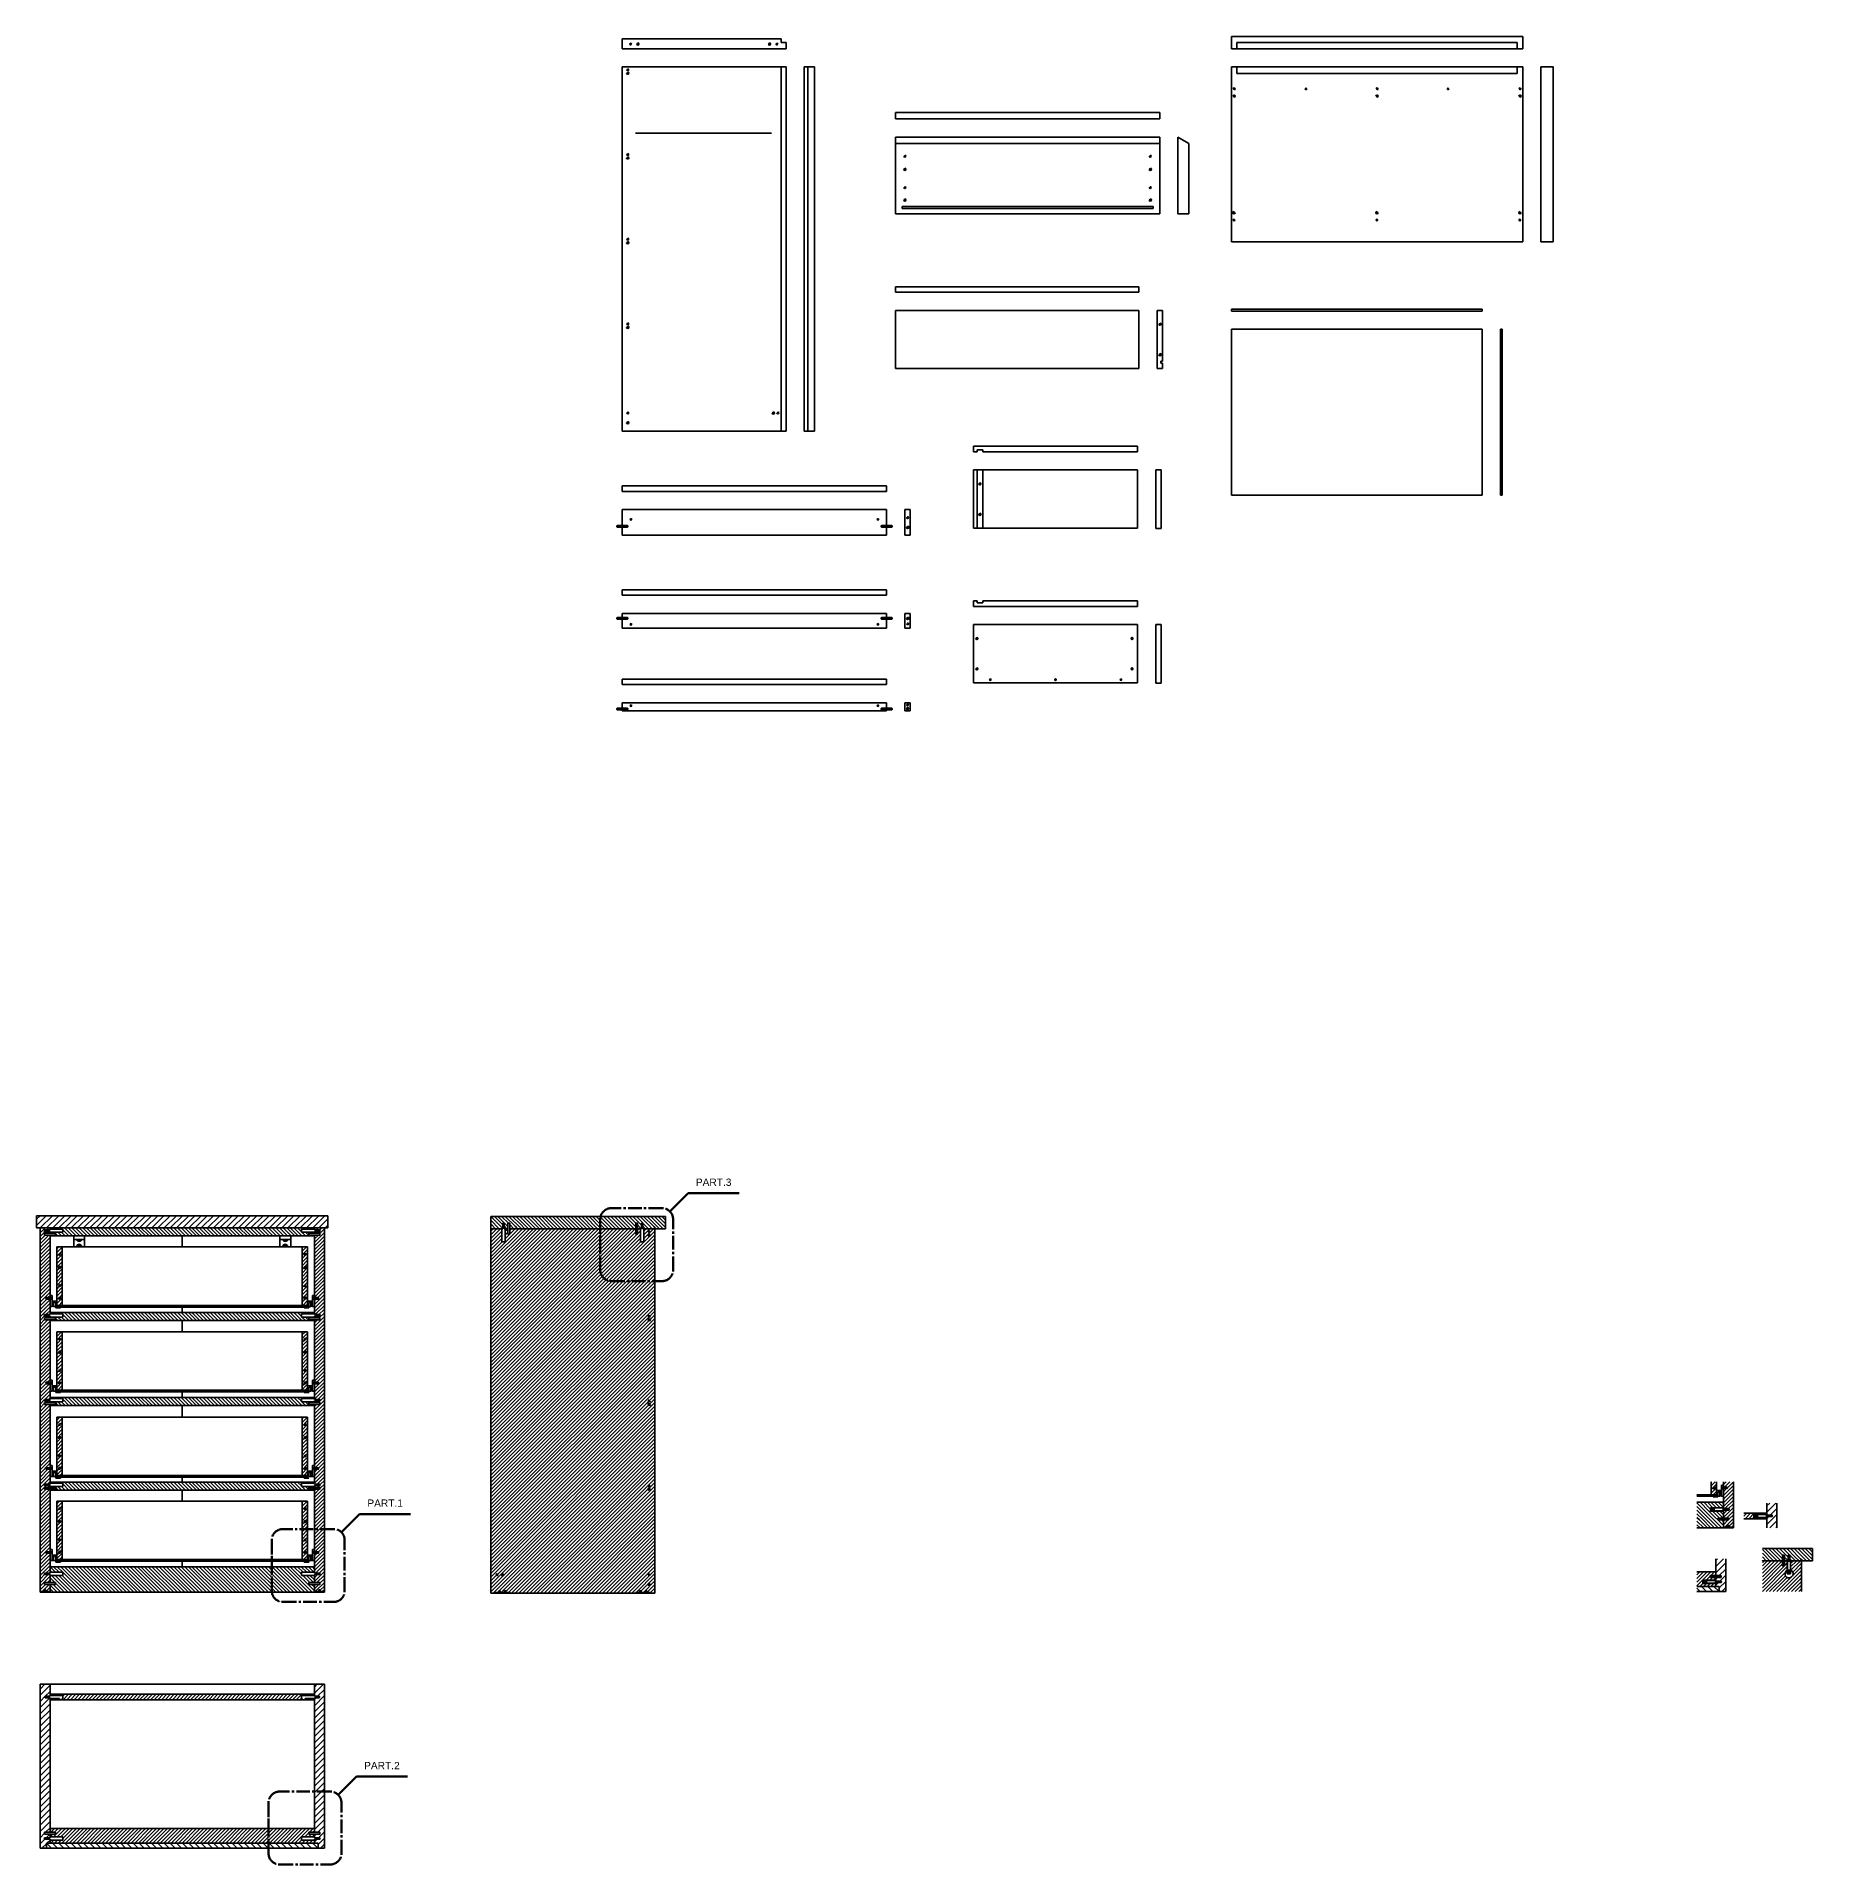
# Model space of a CAD drawing. Header units: millimetres. Extents: x -1233 to 3094, y -223 to 1764.
# Drawn here: x 1488 to 1975, y 1159 to 1661 of the extents above; entities that cross this region are included whole.
import ezdxf
from ezdxf.enums import TextEntityAlignment as Align

# ---------------------------------------------------------------- set-up
doc = ezdxf.new("R2010")
doc.units = ezdxf.units.MM
doc.linetypes.add('CENTER2', pattern=[1.125, 0.75, -0.125, 0.125, -0.125])
doc.layers.get('0').update_dxf_attribs({"color": 8})
doc.layers.add('A-SECT A-MCUT', color=7, linetype='Continuous', lineweight=35)
for name, color, linetype in [('Campiture', 1, 'Continuous'), ('filatura', 8, 'Continuous'), ('Incastri', 4, 'Continuous'), ('tratteggio', 5, 'Continuous')]:
    doc.layers.add(name, color=color, linetype=linetype)
doc.styles.add('ARIAL', font='Arial.ttf')
pattern_1 = [(45, (1054.9177, 1174.1814), (-0.85, 0.85), [])]

# ---------------------------------------------------------------- blocks, each defined once
blk = doc.blocks.new('retino 2')
at = {"color": 175, "linetype": 'Continuous'}
for p, q in [((510.41, 33.59), (508.94, 35.06)), ((509.41, 33.59), (508.94, 34.06)), ((510.26, 30.74), (508.94, 32.06)), ((509.26, 30.74), (508.94, 31.06)), ((513.91, 28.09), (509.31, 32.69)), ((511.91, 28.09), (509.76, 30.24)), ((511.41, 33.59), (509.91, 35.09)), ((514.91, 28.09), (510.31, 32.69)), ((512.91, 28.09), (510.44, 30.56)), ((512.41, 33.59), (510.91, 35.09)), ((515.91, 28.09), (511.31, 32.69)), ((518.91, 28.09), (511.91, 35.09)), ((516.91, 28.09), (512.31, 32.69)), ((517.91, 28.09), (512.5, 33.5)), ((519.91, 28.09), (512.91, 35.09)), ((520.91, 28.09), (513.91, 35.09)), ((521.91, 28.09), (514.91, 35.09)), ((522.91, 28.09), (515.91, 35.09)), ((523.91, 28.09), (516.91, 35.09)), ((524.91, 28.09), (517.91, 35.09)), ((525.91, 28.09), (518.91, 35.09)), ((526.91, 28.09), (519.91, 35.09)), ((527.91, 28.09), (520.91, 35.09)), ((528.91, 28.09), (521.91, 35.09)), ((529.91, 28.09), (522.91, 35.09)), ((530.91, 28.09), (523.91, 35.09)), ((531.91, 28.09), (524.91, 35.09)), ((532.91, 28.09), (525.91, 35.09)), ((533.91, 28.09), (526.91, 35.09)), ((534.91, 28.09), (527.91, 35.09)), ((535.91, 28.09), (528.91, 35.09)), ((536.91, 28.09), (529.91, 35.09)), ((537.91, 28.09), (530.91, 35.09)), ((538.91, 28.09), (531.91, 35.09)), ((539.91, 28.09), (532.91, 35.09)), ((540.91, 28.09), (533.91, 35.09)), ((541.91, 28.09), (534.91, 35.09)), ((542.91, 28.09), (535.91, 35.09)), ((543.91, 28.09), (536.91, 35.09)), ((544.91, 28.09), (537.91, 35.09)), ((545.91, 28.09), (538.91, 35.09)), ((546.91, 28.09), (539.91, 35.09)), ((547.91, 28.09), (540.91, 35.09)), ((548.91, 28.09), (541.91, 35.09)), ((549.91, 28.09), (542.91, 35.09)), ((550.91, 28.09), (543.91, 35.09)), ((551.91, 28.09), (544.91, 35.09)), ((552.91, 28.09), (545.91, 35.09)), ((553.91, 28.09), (546.91, 35.09)), ((554.91, 28.09), (547.91, 35.09)), ((555.91, 28.09), (548.91, 35.09)), ((556.91, 28.09), (549.91, 35.09)), ((557.91, 28.09), (550.91, 35.09)), ((558.91, 28.09), (551.91, 35.09)), ((559.91, 28.09), (552.91, 35.09)), ((560.91, 28.09), (553.91, 35.09)), ((561.91, 28.09), (554.91, 35.09)), ((562.91, 28.09), (555.91, 35.09)), ((563.91, 28.09), (556.91, 35.09)), ((564.91, 28.09), (557.91, 35.09)), ((565.91, 28.09), (558.91, 35.09)), ((566.91, 28.09), (559.91, 35.09)), ((567.91, 28.09), (560.91, 35.09)), ((568.91, 28.09), (561.91, 35.09)), ((569.91, 28.09), (562.91, 35.09)), ((570.91, 28.09), (563.91, 35.09)), ((571.91, 28.09), (564.91, 35.09)), ((572.91, 28.09), (565.91, 35.09)), ((573.91, 28.09), (566.91, 35.09)), ((574.91, 28.09), (567.91, 35.09)), ((575.91, 28.09), (568.91, 35.09)), ((576.91, 28.09), (569.91, 35.09)), ((577.91, 28.09), (570.91, 35.09)), ((578.91, 28.09), (571.91, 35.09)), ((579.91, 28.09), (572.91, 35.09)), ((580.91, 28.09), (573.91, 35.09)), ((581.53, 28.46), (574.91, 35.09)), ((577.97, 33.02), (575.91, 35.09)), ((578.41, 33.59), (576.91, 35.09)), ((579.41, 33.59), (577.91, 35.09)), ((580.26, 30.74), (578.31, 32.69)), ((580.41, 33.59), (578.91, 35.09)), ((581.26, 30.74), (579.31, 32.69)), ((581.41, 33.59), (579.91, 35.09)), ((581.53, 31.46), (580.31, 32.69)), ((581.53, 29.46), (580.76, 30.24)), ((581.53, 34.46), (580.91, 35.09)), ((581.53, 32.46), (581.31, 32.69)), ((510.91, 28.09), (508.94, 30.06)), ((509.91, 28.09), (508.94, 29.06))]:
    blk.add_line(p, q, dxfattribs=at)
blk = doc.blocks.new('retino 1')
at = {"color": 175, "linetype": 'Continuous'}
for p, q in [((318.13, 159.67), (317.86, 159.94)), ((318.03, 157.77), (317.86, 157.94)), ((318.28, 158.52), (318.03, 158.77)), ((319.03, 157.77), (318.78, 158.02)), ((319.13, 159.67), (318.83, 159.97)), ((319.28, 158.52), (319.03, 158.77)), ((320.03, 157.77), (319.36, 158.44)), ((320.13, 159.67), (319.83, 159.97)), ((321.03, 157.77), (320.03, 158.77)), ((321.13, 159.67), (320.83, 159.97)), ((322.03, 157.77), (321.03, 158.77)), ((323.03, 157.77), (321.42, 159.38)), ((324.03, 157.77), (321.83, 159.97)), ((325.03, 157.77), (322.83, 159.97)), ((326.03, 157.77), (323.83, 159.97)), ((327.03, 157.77), (324.83, 159.97)), ((328.03, 157.77), (325.83, 159.97)), ((329.03, 157.77), (326.83, 159.97)), ((330.03, 157.77), (327.83, 159.97)), ((331.03, 157.77), (328.83, 159.97)), ((332.03, 157.77), (329.83, 159.97)), ((333.03, 157.77), (330.83, 159.97)), ((334.03, 157.77), (331.83, 159.97)), ((335.03, 157.77), (332.83, 159.97)), ((336.03, 157.77), (333.83, 159.97)), ((337.03, 157.77), (334.83, 159.97)), ((338.03, 157.77), (335.83, 159.97)), ((339.03, 157.77), (336.83, 159.97)), ((340.03, 157.77), (337.83, 159.97)), ((341.03, 157.77), (338.83, 159.97)), ((342.03, 157.77), (339.83, 159.97)), ((343.03, 157.77), (340.83, 159.97)), ((344.03, 157.77), (341.83, 159.97)), ((345.03, 157.77), (342.83, 159.97)), ((346.03, 157.77), (343.83, 159.97)), ((347.03, 157.77), (344.83, 159.97)), ((348.03, 157.77), (345.83, 159.97)), ((349.03, 157.77), (346.83, 159.97)), ((350.03, 157.77), (347.83, 159.97)), ((351.03, 157.77), (348.83, 159.97)), ((352.03, 157.77), (349.83, 159.97)), ((353.03, 157.77), (350.83, 159.97)), ((354.03, 157.77), (351.83, 159.97)), ((355.03, 157.77), (352.83, 159.97)), ((356.03, 157.77), (353.83, 159.97)), ((357.03, 157.77), (354.83, 159.97)), ((358.03, 157.77), (355.83, 159.97)), ((359.03, 157.77), (356.83, 159.97)), ((360.03, 157.77), (357.83, 159.97)), ((361.03, 157.77), (358.83, 159.97)), ((362.03, 157.77), (359.83, 159.97)), ((363.03, 157.77), (360.83, 159.97)), ((364.03, 157.77), (361.83, 159.97)), ((365.03, 157.77), (362.83, 159.97)), ((366.03, 157.77), (363.83, 159.97)), ((367.03, 157.77), (364.83, 159.97)), ((368.03, 157.77), (365.83, 159.97)), ((369.03, 157.77), (366.83, 159.97)), ((370.03, 157.77), (367.83, 159.97)), ((371.03, 157.77), (368.83, 159.97)), ((372.03, 157.77), (369.83, 159.97)), ((373.03, 157.77), (370.83, 159.97)), ((374.03, 157.77), (371.83, 159.97)), ((375.03, 157.77), (372.83, 159.97)), ((376.03, 157.77), (373.83, 159.97)), ((377.03, 157.77), (374.83, 159.97)), ((378.03, 157.77), (375.83, 159.97)), ((379.03, 157.77), (376.83, 159.97)), ((380.03, 157.77), (377.83, 159.97)), ((381.03, 157.77), (378.83, 159.97)), ((382.03, 157.77), (379.83, 159.97)), ((383.03, 157.77), (380.83, 159.97)), ((384.03, 157.77), (381.83, 159.97)), ((385.03, 157.77), (382.83, 159.97)), ((386.03, 157.77), (383.83, 159.97)), ((387.03, 157.77), (384.83, 159.97)), ((386.89, 158.9), (385.83, 159.97)), ((387.13, 159.67), (386.83, 159.97)), ((388.03, 157.77), (387.03, 158.77)), ((388.13, 159.67), (387.83, 159.97)), ((389.03, 157.77), (388.03, 158.77)), ((389.13, 159.67), (388.83, 159.97)), ((389.28, 158.52), (389.03, 158.77)), ((390.03, 157.77), (389.78, 158.02)), ((390.13, 159.67), (389.83, 159.97)), ((390.28, 158.52), (390.03, 158.77))]:
    blk.add_line(p, q, dxfattribs=at)
blk = doc.blocks.new('vite 2')
for p, q in [((302.35, 103.43), (302.45, 103.53)), ((302.35, 103.43), (302.35, 100.63)), ((302.35, 100.63), (302.45, 100.53)), ((302.75, 103.53), (302.45, 103.53)), ((302.45, 100.53), (302.75, 100.53)), ((302.75, 103.53), (302.85, 103.43)), ((302.85, 100.63), (302.75, 100.53)), ((302.85, 102.53), (302.85, 103.43)), ((302.85, 102.53), (302.85, 100.63))]:
    blk.add_line(p, q)
at = {"layer": 'filatura'}
for p, q in [((302.35, 103.43), (302.85, 103.43)), ((302.35, 100.63), (302.85, 100.63)), ((302.45, 100.53), (302.45, 103.53)), ((302.75, 103.53), (302.75, 100.53))]:
    blk.add_line(p, q, dxfattribs=at)

msp = doc.modelspace()

# ---------------------------------------------------------------- hatches: boundary and pattern name
at = {"layer": 'Campiture'}
h = msp.add_hatch(dxfattribs=at)
h.set_pattern_fill('JIS_WOOD', color=256, scale=1.7)
h.set_pattern_definition([(45, (1054.9177, 1174.1814), (-0.85, 0.85), [])])
h.paths.add_polyline_path([(1487.56, 1337.51), (1487.56, 1334.15), (1527.56, 1334.15), (1567.56, 1334.15), (1567.56, 1337.51), (1527.56, 1337.51)])
h = msp.add_hatch(dxfattribs=at)
h.set_pattern_fill('JIS_WOOD', color=256)
h.set_pattern_definition([(45, (1054.9177, 1174.1814), (-0.5, 0.5), [])])
h.paths.add_polyline_path([(1562, 1328.92), (1560.65, 1328.92), (1560.5, 1328.77), (1560.5, 1324.1), (1560.5, 1318.77), (1562, 1320.27)])
h.paths.add_polyline_path([(1561.1, 1326.92, -1), (1561.4, 1326.92, -1)], flags=16)
h = msp.add_hatch(dxfattribs=at)
h.set_pattern_fill('JIS_WOOD', color=256, scale=1.7)
h.set_pattern_definition(pattern_1)
h.paths.add_polyline_path([(1562, 1312.9), (1561, 1312.9), (1560.5, 1312.9), (1494.61, 1312.9), (1494.11, 1312.9), (1493.11, 1312.9), (1493.11, 1312.6), (1493.11, 1312.4), (1562, 1312.4)])
h = msp.add_hatch(dxfattribs=at)
h.set_pattern_fill('JIS_WOOD', color=256, scale=1.7)
h.set_pattern_definition(pattern_1)
h.paths.add_polyline_path([(1562, 1289.65), (1561, 1289.65), (1560.5, 1289.65), (1494.61, 1289.65), (1494.11, 1289.65), (1493.11, 1289.65), (1493.11, 1289.15), (1562, 1289.15), (1562, 1289.35)])
h = msp.add_hatch(dxfattribs=at)
h.set_pattern_fill('JIS_WOOD', color=256, scale=1.7)
h.set_pattern_definition(pattern_1)
h.paths.add_polyline_path([(1562, 1266.2), (1561, 1266.2), (1560.5, 1266.2), (1494.61, 1266.2), (1494.11, 1266.2), (1493.11, 1266.2), (1493.11, 1266.1), (1493.11, 1265.7), (1562, 1265.7)])
h = msp.add_hatch(dxfattribs=at)
h.set_pattern_fill('JIS_WOOD', color=256, scale=1.7)
h.set_pattern_definition([(45, (1156.0139, 1156.223), (-0.85, 0.85), [])])
h.paths.add_polyline_path([(1962.67, 1254.65), (1962.66, 1254.66), (1960.11, 1254.66), (1960.11, 1254.44), (1960.11, 1254.34), (1962.67, 1254.34)])
h = msp.add_hatch(dxfattribs=at)
h.set_pattern_fill('JIS_WOOD', color=256, scale=1.7)
h.set_pattern_definition(pattern_1)
h.paths.add_polyline_path([(1494.61, 1243.15), (1494.11, 1243.15), (1493.11, 1243.15), (1493.11, 1242.85), (1493.11, 1242.65), (1562, 1242.65), (1562, 1243.15), (1561, 1243.15), (1560.5, 1243.15)])

# ---------------------------------------------------------------- linework, layer by layer
for p, q in [((1815.64, 1657.8), (1815.64, 1661.16)), ((1815.64, 1661.16), (1895.64, 1661.16)), ((1895.64, 1661.16), (1895.64, 1657.8)), ((1648.38, 1660.54), (1648.38, 1657.8)), ((1648.38, 1660.54), (1692.01, 1660.54)), ((1648.38, 1657.8), (1693.38, 1657.8)), ((1692.01, 1660.54), (1692.01, 1659.54)), ((1692.01, 1659.54), (1693.38, 1659.54)), ((1693.38, 1657.8), (1693.38, 1659.54)), ((1815.64, 1657.8), (1895.64, 1657.8)), ((1817.14, 1657.8), (1817.14, 1659.54)), ((1817.14, 1659.54), (1894.14, 1659.54)), ((1894.14, 1659.54), (1894.14, 1657.8)), ((1648.38, 1552.8), (1648.38, 1652.8)), ((1648.38, 1652.8), (1693.38, 1652.8)), ((1692.01, 1552.8), (1692.01, 1652.8)), ((1693.38, 1652.8), (1693.38, 1552.8)), ((1701.13, 1652.8), (1698.38, 1652.8)), ((1698.38, 1652.8), (1698.38, 1552.8)), ((1699.38, 1652.8), (1699.38, 1552.8)), ((1701.13, 1552.8), (1701.13, 1652.8)), ((1815.64, 1652.8), (1815.64, 1604.8)), ((1815.64, 1652.8), (1817.14, 1652.8)), ((1817.14, 1652.8), (1817.14, 1651.05)), ((1817.14, 1652.8), (1894.14, 1652.8)), ((1894.14, 1651.05), (1817.14, 1651.05)), ((1895.64, 1652.8), (1894.14, 1652.8)), ((1894.14, 1652.8), (1894.14, 1651.05)), ((1894.14, 1652.8), (1894.89, 1652.8)), ((1895.64, 1604.8), (1895.64, 1652.8)), ((1900.64, 1604.8), (1900.64, 1652.8)), ((1900.64, 1652.8), (1904, 1652.8)), ((1904, 1652.8), (1904, 1649.8)), ((1904, 1649.8), (1904, 1604.8)), ((1723.38, 1640.28), (1795.97, 1640.28)), ((1723.38, 1640.28), (1723.38, 1638.54)), ((1723.38, 1638.54), (1795.97, 1638.54)), ((1795.97, 1640.28), (1795.97, 1638.54)), ((1648.38, 1634.19), (1648.38, 1631.84)), ((1651.98, 1634.68), (1689.38, 1634.68)), ((1723.38, 1612.49), (1723.38, 1633.54)), ((1723.38, 1633.54), (1795.97, 1633.54)), ((1723.38, 1631.81), (1795.97, 1631.81)), ((1795.97, 1633.54), (1795.97, 1612.49)), ((1800.97, 1633.54), (1803.97, 1631.81)), ((1800.97, 1633.54), (1800.97, 1612.49)), ((1803.97, 1631.81), (1803.97, 1612.49)), ((1795.97, 1612.49), (1723.38, 1612.49)), ((1725.23, 1614.29), (1725.23, 1614.49)), ((1725.23, 1614.49), (1794.12, 1614.49)), ((1725.23, 1614.19), (1725.23, 1614.29)), ((1725.23, 1613.99), (1725.23, 1614.19)), ((1725.23, 1613.99), (1726.23, 1613.99)), ((1793.12, 1613.99), (1726.23, 1613.99)), ((1794.12, 1613.99), (1793.12, 1613.99)), ((1794.12, 1614.19), (1794.12, 1614.49)), ((1794.12, 1613.99), (1794.12, 1614.19)), ((1800.97, 1612.49), (1803.97, 1612.49)), ((1815.64, 1604.8), (1895.64, 1604.8)), ((1904, 1604.8), (1900.64, 1604.8)), ((1723.38, 1592.49), (1790.27, 1592.49)), ((1723.38, 1590.99), (1723.38, 1592.49)), ((1723.38, 1590.99), (1790.27, 1590.99)), ((1790.27, 1592.49), (1790.27, 1590.99)), ((1723.38, 1585.99), (1790.27, 1585.99)), ((1723.38, 1585.99), (1723.38, 1570.04)), ((1790.27, 1585.99), (1790.27, 1570.04)), ((1795.27, 1570.04), (1795.27, 1585.99)), ((1795.27, 1585.99), (1796.77, 1585.99)), ((1796.77, 1572.04), (1796.77, 1585.99)), ((1815.64, 1585.81), (1815.64, 1586.31)), ((1884.53, 1586.31), (1815.64, 1586.31)), ((1815.64, 1585.81), (1816.64, 1585.81)), ((1883.53, 1585.81), (1816.64, 1585.81)), ((1884.53, 1585.81), (1883.53, 1585.81)), ((1884.53, 1586.11), (1884.53, 1586.31)), ((1884.53, 1586.01), (1884.53, 1586.11)), ((1884.53, 1585.81), (1884.53, 1586.01)), ((1815.64, 1580.81), (1884.53, 1580.81)), ((1815.64, 1535.31), (1815.64, 1580.81)), ((1884.53, 1580.81), (1884.53, 1535.31)), ((1889.53, 1535.31), (1889.53, 1580.81)), ((1889.53, 1580.81), (1890.03, 1580.81)), ((1890.03, 1535.31), (1890.03, 1580.81)), ((1796.27, 1571.54), (1796.27, 1572.04)), ((1796.27, 1572.04), (1796.77, 1572.04)), ((1796.77, 1571.54), (1796.27, 1571.54)), ((1796.77, 1570.04), (1796.77, 1571.54)), ((1790.27, 1570.04), (1723.38, 1570.04)), ((1795.27, 1570.04), (1796.77, 1570.04)), ((1693.38, 1552.8), (1648.38, 1552.8)), ((1648.38, 1552.8), (1649.88, 1552.8)), ((1698.38, 1552.8), (1701.13, 1552.8)), ((1789.87, 1548.69), (1744.87, 1548.69)), ((1744.87, 1548.69), (1744.87, 1547.19)), ((1745.87, 1547.19), (1744.87, 1547.19)), ((1745.87, 1547.19), (1745.87, 1547.69)), ((1745.87, 1547.69), (1747.37, 1547.69)), ((1747.37, 1547.69), (1747.37, 1547.19)), ((1789.87, 1547.19), (1747.37, 1547.19)), ((1789.87, 1547.19), (1789.87, 1548.69)), ((1744.87, 1542.19), (1789.87, 1542.19)), ((1744.87, 1526.24), (1744.87, 1542.19)), ((1745.87, 1542.19), (1745.87, 1526.24)), ((1747.37, 1542.19), (1747.37, 1526.24)), ((1789.87, 1542.19), (1789.87, 1526.24)), ((1794.87, 1542.19), (1796.37, 1542.19)), ((1794.87, 1542.19), (1794.87, 1526.15)), ((1796.37, 1542.19), (1796.37, 1526.15)), ((1720.97, 1537.8), (1648.38, 1537.8)), ((1648.38, 1537.8), (1648.38, 1536.3)), ((1648.38, 1536.3), (1720.97, 1536.3)), ((1720.97, 1536.3), (1720.97, 1537.8)), ((1884.53, 1535.31), (1815.64, 1535.31)), ((1889.53, 1535.31), (1890.03, 1535.31)), ((1684.68, 1531.3), (1648.38, 1531.3)), ((1648.38, 1531.3), (1648.38, 1529.8)), ((1684.68, 1531.3), (1720.97, 1531.3)), ((1720.97, 1531.3), (1720.97, 1529.8)), ((1725.97, 1531.3), (1725.97, 1524.3)), ((1725.97, 1531.3), (1727.47, 1531.3)), ((1727.47, 1524.3), (1727.47, 1531.3)), ((1648.38, 1526.95), (1648.38, 1529.8)), ((1648.38, 1524.3), (1648.38, 1526.45)), ((1720.97, 1526.95), (1720.97, 1529.8)), ((1720.97, 1524.3), (1720.97, 1526.45)), ((1789.87, 1526.24), (1744.87, 1526.24)), ((1794.87, 1526.15), (1796.37, 1526.15)), ((1648.38, 1524.3), (1684.68, 1524.3)), ((1720.97, 1524.3), (1684.68, 1524.3)), ((1725.97, 1524.3), (1727.47, 1524.3)), ((1720.97, 1509.3), (1648.38, 1509.3)), ((1648.38, 1507.8), (1648.38, 1509.3)), ((1648.38, 1507.8), (1720.97, 1507.8)), ((1720.97, 1507.8), (1720.97, 1509.3)), ((1745.87, 1506.24), (1744.87, 1506.24)), ((1744.87, 1504.74), (1744.87, 1506.24)), ((1745.87, 1506.24), (1745.87, 1505.74)), ((1745.87, 1505.74), (1747.37, 1505.74)), ((1789.87, 1506.24), (1747.37, 1506.24)), ((1747.37, 1505.74), (1747.37, 1506.24)), ((1789.87, 1506.24), (1789.87, 1504.74)), ((1648.38, 1502.8), (1720.97, 1502.8)), ((1648.38, 1502.8), (1648.38, 1501.74)), ((1648.38, 1501.24), (1648.38, 1498.8)), ((1720.97, 1502.8), (1720.97, 1501.74)), ((1720.97, 1501.24), (1720.97, 1498.8)), ((1725.97, 1498.8), (1725.97, 1502.8)), ((1725.97, 1502.8), (1727.47, 1502.8)), ((1727.47, 1502.8), (1727.47, 1498.8)), ((1789.87, 1504.74), (1744.87, 1504.74)), ((1720.97, 1498.8), (1648.38, 1498.8)), ((1725.97, 1498.8), (1727.47, 1498.8)), ((1744.87, 1499.74), (1789.87, 1499.74)), ((1744.87, 1483.8), (1744.87, 1499.74)), ((1789.87, 1499.74), (1789.87, 1483.8)), ((1794.87, 1499.74), (1796.37, 1499.74)), ((1794.87, 1499.74), (1794.87, 1483.71)), ((1796.37, 1499.74), (1796.37, 1483.71)), ((1648.38, 1483.3), (1648.38, 1484.8)), ((1648.38, 1484.8), (1720.97, 1484.8)), ((1648.38, 1483.3), (1720.97, 1483.3)), ((1720.97, 1484.8), (1720.97, 1483.3)), ((1789.87, 1483.8), (1744.87, 1483.8)), ((1794.87, 1483.71), (1796.37, 1483.71)), ((1684.68, 1478.3), (1648.38, 1478.3)), ((1648.38, 1478), (1648.38, 1478.3)), ((1648.38, 1476.85), (1648.38, 1478)), ((1648.38, 1476.1), (1648.38, 1476.35)), ((1648.38, 1476.1), (1684.68, 1476.1)), ((1684.68, 1478.3), (1720.97, 1478.3)), ((1720.97, 1476.1), (1684.68, 1476.1)), ((1720.97, 1478), (1720.97, 1478.3)), ((1720.97, 1476.85), (1720.97, 1478)), ((1720.97, 1476.1), (1720.97, 1476.35)), ((1725.97, 1478.3), (1725.97, 1476.1)), ((1725.97, 1478.3), (1727.47, 1478.3)), ((1725.97, 1476.1), (1727.47, 1476.1)), ((1727.47, 1478.3), (1727.47, 1476.1)), ((1487.56, 1337.51), (1527.56, 1337.51)), ((1487.56, 1334.15), (1487.56, 1337.51)), ((1567.56, 1337.51), (1527.56, 1337.51)), ((1567.56, 1334.15), (1567.56, 1337.51)), ((1612.3, 1233.93), (1612.3, 1337.29)), ((1660.3, 1337.29), (1660.3, 1333.93)), ((1527.56, 1334.15), (1487.56, 1334.15)), ((1488.52, 1241.15), (1488.52, 1334.15)), ((1491.26, 1333.85), (1491.26, 1334.15)), ((1491.26, 1333.85), (1491.26, 1333.6)), ((1491.26, 1332.95), (1491.26, 1333.2)), ((1491.26, 1332.7), (1491.26, 1332.95)), ((1491.26, 1331.95), (1491.26, 1332.2)), ((1491.26, 1331.95), (1491.26, 1332.2)), ((1491.26, 1331.95), (1527.56, 1331.95)), ((1491.26, 1331.95), (1491.26, 1315.6)), ((1497.76, 1328.92), (1497.76, 1331.95)), ((1500.76, 1330.95), (1497.76, 1330.95)), ((1500.76, 1331.95), (1500.76, 1328.92)), ((1500.76, 1331.95), (1500.76, 1330.95)), ((1500.76, 1330.95), (1500.76, 1330.75)), ((1500.76, 1330.75), (1500.76, 1330.65)), ((1527.56, 1334.15), (1567.56, 1334.15)), ((1563.85, 1331.95), (1527.56, 1331.95)), ((1527.56, 1331.95), (1527.56, 1328.92)), ((1554.35, 1328.92), (1554.35, 1331.95)), ((1557.35, 1330.95), (1554.35, 1330.95)), ((1557.35, 1331.95), (1557.35, 1328.92)), ((1557.35, 1331.95), (1557.35, 1330.95)), ((1557.35, 1330.95), (1557.35, 1330.75)), ((1557.35, 1330.75), (1557.35, 1330.65)), ((1563.85, 1333.85), (1563.85, 1334.15)), ((1563.85, 1333.6), (1563.85, 1333.85)), ((1563.85, 1332.95), (1563.85, 1333.2)), ((1563.85, 1332.7), (1563.85, 1332.95)), ((1563.85, 1331.95), (1563.85, 1332.2)), ((1563.85, 1331.95), (1563.85, 1332.2)), ((1563.85, 1331.95), (1563.85, 1315.6)), ((1566.6, 1241.15), (1566.6, 1334.15)), ((1613.8, 1333.93), (1612.3, 1333.93)), ((1613.8, 1333.93), (1614.2, 1333.93)), ((1615.3, 1333.93), (1614.2, 1333.93)), ((1615.3, 1333.93), (1615.55, 1333.93)), ((1615.95, 1333.93), (1616.2, 1333.93)), ((1617, 1333.93), (1616.2, 1333.93)), ((1653.65, 1333.93), (1652.6, 1333.93)), ((1657.3, 1333.93), (1654.05, 1333.93)), ((1660.3, 1333.93), (1657.3, 1333.93)), ((1657.3, 1333.93), (1657.3, 1233.93)), ((1493.11, 1328.92), (1494.61, 1328.92)), ((1493.11, 1328.92), (1493.11, 1314.85)), ((1494.61, 1324.1), (1494.61, 1328.92)), ((1494.61, 1328.92), (1560.5, 1328.92)), ((1562, 1328.92), (1560.5, 1328.92)), ((1560.5, 1324.1), (1560.5, 1328.92)), ((1562, 1328.92), (1562, 1314.85)), ((1494.61, 1324.1), (1494.61, 1313.3)), ((1560.5, 1324.1), (1560.5, 1313.3)), ((1491.26, 1315.6), (1491.26, 1315.03)), ((1491.26, 1315.6), (1491.81, 1315.6)), ((1491.26, 1314.63), (1491.26, 1310.9)), ((1491.81, 1315.6), (1491.81, 1312.6)), ((1493.11, 1312.9), (1493.11, 1314.85)), ((1562, 1312.9), (1562, 1314.85)), ((1563.3, 1315.6), (1563.3, 1312.6)), ((1563.85, 1315.6), (1563.3, 1315.6)), ((1563.85, 1315.6), (1563.85, 1315.03)), ((1563.85, 1314.63), (1563.85, 1310.9)), ((1491.81, 1312.6), (1491.26, 1312.6)), ((1527.56, 1310.9), (1491.26, 1310.9)), ((1491.26, 1310.6), (1491.26, 1310.9)), ((1491.26, 1310.6), (1491.26, 1310.35)), ((1491.26, 1309.7), (1491.26, 1309.95)), ((1491.26, 1309.45), (1491.26, 1309.7)), ((1491.81, 1313.6), (1492.21, 1313.6)), ((1492.21, 1312.65), (1491.81, 1312.65)), ((1491.96, 1313.6), (1491.96, 1314.09)), ((1491.96, 1314.09), (1493.11, 1314.09)), ((1492.21, 1312.85), (1492.21, 1313.7)), ((1492.21, 1312.6), (1492.21, 1313.7)), ((1492.21, 1313.7), (1492.81, 1313.7)), ((1492.21, 1312.85), (1492.21, 1312.6)), ((1492.21, 1312.6), (1492.21, 1312.65)), ((1492.21, 1312.6), (1492.81, 1312.6)), ((1492.81, 1313.7), (1492.81, 1312.6)), ((1492.81, 1312.2), (1492.81, 1312.6)), ((1494.11, 1312.2), (1492.81, 1312.2)), ((1494.11, 1312.4), (1494.11, 1312.2)), ((1494.61, 1313.3), (1494.61, 1313.1)), ((1494.61, 1313.1), (1494.61, 1312.9)), ((1527.56, 1312.4), (1527.56, 1310.9)), ((1527.56, 1310.9), (1563.85, 1310.9)), ((1560.5, 1313.3), (1560.5, 1313.1)), ((1560.5, 1313.1), (1560.5, 1312.9)), ((1561, 1312.4), (1561, 1312.2)), ((1561, 1312.2), (1562.3, 1312.2)), ((1563.15, 1314.09), (1562, 1314.09)), ((1562.3, 1313.7), (1562.3, 1312.6)), ((1562.9, 1313.7), (1562.3, 1313.7)), ((1562.3, 1312.2), (1562.3, 1312.6)), ((1562.9, 1312.6), (1562.3, 1312.6)), ((1562.9, 1312.85), (1562.9, 1313.7)), ((1562.9, 1312.6), (1562.9, 1313.7)), ((1563.3, 1313.6), (1562.9, 1313.6)), ((1562.9, 1312.85), (1562.9, 1312.6)), ((1563.3, 1312.65), (1562.9, 1312.65)), ((1563.15, 1313.6), (1563.15, 1314.09)), ((1563.3, 1312.6), (1563.85, 1312.6)), ((1563.85, 1310.6), (1563.85, 1310.9)), ((1563.85, 1310.6), (1563.85, 1310.35)), ((1563.85, 1309.7), (1563.85, 1309.95)), ((1563.85, 1309.45), (1563.85, 1309.7)), ((1491.26, 1308.7), (1491.26, 1308.95)), ((1491.26, 1308.7), (1491.26, 1308.95)), ((1491.26, 1308.7), (1527.56, 1308.7)), ((1491.26, 1308.7), (1491.26, 1292.35)), ((1493.11, 1305.67), (1494.61, 1305.67)), ((1493.11, 1305.67), (1493.11, 1291.6)), ((1494.61, 1300.85), (1494.61, 1305.67)), ((1494.61, 1305.67), (1560.5, 1305.67)), ((1563.85, 1308.7), (1527.56, 1308.7)), ((1527.56, 1308.7), (1527.56, 1305.67)), ((1562, 1305.67), (1560.5, 1305.67)), ((1560.5, 1300.85), (1560.5, 1305.67)), ((1562, 1305.67), (1562, 1291.6)), ((1563.85, 1308.7), (1563.85, 1308.95)), ((1563.85, 1308.7), (1563.85, 1308.95)), ((1563.85, 1308.7), (1563.85, 1292.35)), ((1494.61, 1300.85), (1494.61, 1290.05)), ((1560.5, 1300.85), (1560.5, 1290.05)), ((1491.26, 1292.35), (1491.26, 1291.78)), ((1491.26, 1292.35), (1491.81, 1292.35)), ((1491.26, 1291.38), (1491.26, 1287.65)), ((1491.81, 1292.35), (1491.81, 1289.35)), ((1491.81, 1290.35), (1492.21, 1290.35)), ((1491.81, 1289.35), (1491.81, 1289.4)), ((1491.81, 1289.4), (1492.21, 1289.4)), ((1491.96, 1290.35), (1491.96, 1290.84)), ((1491.96, 1290.84), (1493.11, 1290.84)), ((1492.21, 1289.6), (1492.21, 1290.45)), ((1492.21, 1289.35), (1492.21, 1290.45)), ((1492.21, 1290.45), (1492.81, 1290.45)), ((1492.21, 1289.6), (1492.21, 1289.35)), ((1492.81, 1290.45), (1492.81, 1289.35)), ((1493.11, 1289.65), (1493.11, 1291.6)), ((1494.61, 1290.05), (1494.61, 1289.85)), ((1494.61, 1289.85), (1494.61, 1289.65)), ((1560.5, 1290.05), (1560.5, 1289.85)), ((1560.5, 1289.85), (1560.5, 1289.65)), ((1562, 1289.65), (1562, 1291.6)), ((1563.15, 1290.84), (1562, 1290.84)), ((1562.3, 1290.45), (1562.3, 1289.35)), ((1562.9, 1290.45), (1562.3, 1290.45)), ((1562.9, 1289.6), (1562.9, 1290.45)), ((1562.9, 1289.35), (1562.9, 1290.45)), ((1563.3, 1290.35), (1562.9, 1290.35)), ((1562.9, 1289.6), (1562.9, 1289.35)), ((1563.3, 1289.4), (1562.9, 1289.4)), ((1563.15, 1290.35), (1563.15, 1290.84)), ((1563.3, 1292.35), (1563.3, 1289.35)), ((1563.85, 1292.35), (1563.3, 1292.35)), ((1563.85, 1292.35), (1563.85, 1291.78)), ((1563.85, 1291.38), (1563.85, 1287.65)), ((1491.81, 1289.35), (1491.26, 1289.35)), ((1527.56, 1287.65), (1491.26, 1287.65)), ((1491.26, 1287.35), (1491.26, 1287.65)), ((1491.26, 1287.35), (1491.26, 1287.1)), ((1491.26, 1286.45), (1491.26, 1286.7)), ((1491.26, 1286.2), (1491.26, 1286.45)), ((1491.26, 1285.45), (1491.26, 1285.7)), ((1491.26, 1285.45), (1491.26, 1285.7)), ((1491.26, 1285.45), (1527.56, 1285.45)), ((1491.26, 1285.45), (1491.26, 1268.9)), ((1492.21, 1289.35), (1492.81, 1289.35)), ((1492.81, 1288.95), (1492.81, 1289.35)), ((1494.11, 1288.95), (1492.81, 1288.95)), ((1494.11, 1289.15), (1494.11, 1288.95)), ((1527.56, 1289.15), (1527.56, 1287.65)), ((1527.56, 1287.65), (1563.85, 1287.65)), ((1563.85, 1285.45), (1527.56, 1285.45)), ((1527.56, 1285.45), (1527.56, 1282.22)), ((1561, 1289.15), (1561, 1288.95)), ((1561, 1288.95), (1562.3, 1288.95)), ((1562.3, 1288.95), (1562.3, 1289.35)), ((1562.9, 1289.35), (1562.3, 1289.35)), ((1563.3, 1289.35), (1563.85, 1289.35)), ((1563.85, 1287.35), (1563.85, 1287.65)), ((1563.85, 1287.35), (1563.85, 1287.1)), ((1563.85, 1286.45), (1563.85, 1286.7)), ((1563.85, 1286.2), (1563.85, 1286.45)), ((1563.85, 1285.45), (1563.85, 1285.7)), ((1563.85, 1285.45), (1563.85, 1285.7)), ((1563.85, 1285.45), (1563.85, 1269.3)), ((1493.11, 1282.22), (1494.61, 1282.22)), ((1493.11, 1282.22), (1493.11, 1268.15)), ((1494.61, 1277.4), (1494.61, 1282.22)), ((1494.61, 1282.22), (1560.5, 1282.22)), ((1562, 1282.22), (1560.5, 1282.22)), ((1560.5, 1277.4), (1560.5, 1282.22)), ((1562, 1282.22), (1562, 1268.15)), ((1494.61, 1277.4), (1494.61, 1266.6)), ((1560.5, 1277.4), (1560.5, 1266.6)), ((1491.26, 1268.9), (1491.26, 1268.33)), ((1491.26, 1268.9), (1491.81, 1268.9)), ((1491.26, 1267.93), (1491.26, 1264.4)), ((1491.81, 1265.9), (1491.26, 1265.9)), ((1491.26, 1264.4), (1491.26, 1265.9)), ((1527.56, 1264.4), (1491.26, 1264.4)), ((1491.26, 1264.1), (1491.26, 1264.4)), ((1491.81, 1268.9), (1491.81, 1265.9)), ((1491.81, 1266.9), (1492.21, 1266.9)), ((1491.81, 1265.9), (1491.81, 1265.95)), ((1491.81, 1265.95), (1492.21, 1265.95)), ((1491.96, 1266.9), (1491.96, 1267.39)), ((1491.96, 1267.39), (1493.11, 1267.39)), ((1492.21, 1266.15), (1492.21, 1267)), ((1492.21, 1265.9), (1492.21, 1267)), ((1492.21, 1267), (1492.81, 1267)), ((1492.21, 1266.15), (1492.21, 1265.9)), ((1492.21, 1265.9), (1492.81, 1265.9)), ((1492.81, 1267), (1492.81, 1265.9)), ((1492.81, 1265.9), (1492.81, 1265.5)), ((1494.11, 1265.5), (1492.81, 1265.5)), ((1493.11, 1266.2), (1493.11, 1268.15)), ((1494.11, 1265.7), (1494.11, 1265.5)), ((1494.61, 1266.6), (1494.61, 1266.4)), ((1494.61, 1266.4), (1494.61, 1266.2)), ((1527.56, 1265.7), (1527.56, 1264.4)), ((1527.56, 1264.4), (1563.85, 1264.4)), ((1560.5, 1266.6), (1560.5, 1266.4)), ((1560.5, 1266.4), (1560.5, 1266.2)), ((1561, 1265.7), (1561, 1265.5)), ((1561, 1265.5), (1562.3, 1265.5)), ((1562, 1266.2), (1562, 1268.15)), ((1563.15, 1267.39), (1562, 1267.39)), ((1562.3, 1267), (1562.3, 1265.9)), ((1562.9, 1267), (1562.3, 1267)), ((1562.9, 1265.9), (1562.3, 1265.9)), ((1562.9, 1266.15), (1562.9, 1267)), ((1562.9, 1265.9), (1562.9, 1267)), ((1563.3, 1266.9), (1562.9, 1266.9)), ((1562.9, 1266.15), (1562.9, 1265.9)), ((1563.3, 1265.95), (1562.9, 1265.95)), ((1563.15, 1266.9), (1563.15, 1267.39)), ((1563.3, 1268.9), (1563.3, 1265.9)), ((1563.85, 1268.9), (1563.3, 1268.9)), ((1563.3, 1265.9), (1563.85, 1265.9)), ((1563.85, 1269.3), (1563.85, 1268.9)), ((1563.85, 1268.9), (1563.85, 1268.33)), ((1563.85, 1267.93), (1563.85, 1264.4)), ((1563.85, 1264.4), (1563.85, 1265.9)), ((1563.85, 1264.1), (1563.85, 1264.4)), ((1947.39, 1264.44), (1947.39, 1261.25)), ((1948.89, 1264.44), (1948.89, 1262.8)), ((1950.74, 1264.44), (1950.74, 1262.99)), ((1953.48, 1258.85), (1953.48, 1264.44)), ((1491.26, 1263.85), (1491.26, 1264.1)), ((1491.26, 1263.2), (1491.26, 1263.45)), ((1491.26, 1262.95), (1491.26, 1263.2)), ((1491.26, 1262.2), (1491.26, 1262.45)), ((1491.26, 1262.2), (1491.26, 1262.45)), ((1491.26, 1262.2), (1527.56, 1262.2)), ((1491.26, 1262.2), (1491.26, 1245.85)), ((1563.85, 1262.2), (1527.56, 1262.2)), ((1527.56, 1262.2), (1527.56, 1259.17)), ((1563.85, 1264.1), (1563.85, 1263.85)), ((1563.85, 1263.2), (1563.85, 1263.45)), ((1563.85, 1262.95), (1563.85, 1263.2)), ((1563.85, 1262.2), (1563.85, 1262.45)), ((1563.85, 1262.2), (1563.85, 1262.45)), ((1563.85, 1262.2), (1563.85, 1245.85)), ((1947.39, 1260.85), (1943.48, 1260.85)), ((1943.48, 1260.55), (1947.89, 1260.55)), ((1947.39, 1261.25), (1947.39, 1261.05)), ((1947.39, 1261.05), (1947.39, 1260.85)), ((1947.89, 1260.85), (1947.39, 1260.85)), ((1947.89, 1260.85), (1948.89, 1260.85)), ((1948.89, 1260.55), (1947.89, 1260.55)), ((1947.89, 1260.55), (1947.89, 1260.35)), ((1947.89, 1260.35), (1949.19, 1260.35)), ((1948.89, 1260.85), (1948.89, 1262.8)), ((1950.04, 1262.04), (1948.89, 1262.04)), ((1948.89, 1260.55), (1948.89, 1260.85)), ((1949.79, 1261.65), (1949.19, 1261.65)), ((1949.19, 1260.35), (1949.19, 1261.65)), ((1949.79, 1260.55), (1949.19, 1260.55)), ((1949.79, 1260.8), (1949.79, 1261.65)), ((1949.79, 1260.55), (1949.79, 1261.65)), ((1950.19, 1261.55), (1949.79, 1261.55)), ((1949.79, 1260.8), (1949.79, 1260.55)), ((1950.19, 1260.6), (1949.79, 1260.6)), ((1950.04, 1261.55), (1950.04, 1262.04)), ((1950.19, 1263.55), (1950.19, 1260.55)), ((1950.19, 1263.55), (1950.74, 1263.55)), ((1950.38, 1262.99), (1950.19, 1263.16)), ((1950.38, 1262.59), (1950.19, 1262.41)), ((1950.19, 1260.55), (1950.74, 1260.55)), ((1950.74, 1263.04), (1950.33, 1263.04)), ((1950.33, 1262.54), (1950.74, 1262.54)), ((1950.59, 1262.99), (1950.38, 1262.99)), ((1951.49, 1262.59), (1950.38, 1262.59)), ((1950.59, 1262.99), (1950.99, 1262.99)), ((1950.74, 1262.59), (1950.74, 1258.85)), ((1950.99, 1262.99), (1951.29, 1262.99)), ((1951.29, 1262.99), (1951.49, 1262.99)), ((1951.49, 1262.99), (1951.6, 1262.89)), ((1951.49, 1262.59), (1951.6, 1262.69)), ((1951.6, 1262.89), (1951.79, 1262.89)), ((1951.6, 1262.89), (1951.6, 1262.69)), ((1951.6, 1262.69), (1951.79, 1262.69)), ((1951.79, 1262.99), (1951.91, 1262.79)), ((1951.79, 1262.99), (1951.79, 1262.59)), ((1951.79, 1262.59), (1951.91, 1262.79)), ((1493.11, 1259.17), (1494.61, 1259.17)), ((1493.11, 1259.17), (1493.11, 1245.1)), ((1494.61, 1254.35), (1494.61, 1259.17)), ((1494.61, 1259.17), (1560.5, 1259.17)), ((1494.61, 1254.35), (1494.61, 1243.55)), ((1562, 1259.17), (1560.5, 1259.17)), ((1560.5, 1254.35), (1560.5, 1259.17)), ((1560.5, 1254.35), (1560.5, 1243.55)), ((1562, 1259.17), (1562, 1245.1)), ((1943.48, 1258.85), (1950.74, 1258.85)), ((1947.4, 1257.35), (1947.18, 1257.35)), ((1950.74, 1257.35), (1947.18, 1257.35)), ((1947.18, 1257.2), (1947.18, 1257.35)), ((1947.58, 1257.2), (1947.18, 1257.2)), ((1947.18, 1257.2), (1947.18, 1256.6)), ((1947.58, 1256.6), (1947.18, 1256.6)), ((1947.18, 1256.45), (1947.18, 1256.6)), ((1947.3, 1256.45), (1947.18, 1256.45)), ((1947.3, 1256.45), (1947.4, 1256.45)), ((1948.18, 1257.35), (1947.4, 1257.35)), ((1947.4, 1257.2), (1947.4, 1257.35)), ((1947.58, 1257.2), (1947.4, 1257.2)), ((1947.58, 1256.6), (1947.4, 1256.6)), ((1947.4, 1256.6), (1947.4, 1256.45)), ((1948.18, 1256.45), (1947.4, 1256.45)), ((1947.58, 1257.2), (1947.58, 1257.1)), ((1948.18, 1257.1), (1947.58, 1257.1)), ((1947.58, 1257.1), (1947.58, 1256.69)), ((1948.18, 1256.7), (1947.58, 1256.7)), ((1947.58, 1256.69), (1947.58, 1256.6)), ((1950.74, 1257.35), (1948.18, 1257.35)), ((1948.18, 1257.3), (1948.18, 1257.35)), ((1950.68, 1257.3), (1948.18, 1257.3)), ((1948.18, 1257.3), (1948.18, 1256.5)), ((1950.68, 1256.5), (1948.18, 1256.5)), ((1948.18, 1256.5), (1948.18, 1256.45)), ((1950.74, 1256.45), (1948.18, 1256.45)), ((1950.68, 1257.1), (1950.68, 1257.3)), ((1950.74, 1257.1), (1950.68, 1257.1)), ((1950.68, 1256.7), (1950.68, 1256.5)), ((1950.68, 1256.7), (1950.74, 1256.7)), ((1950.74, 1257.1), (1950.74, 1258.85)), ((1950.74, 1258.85), (1950.74, 1257.35)), ((1950.74, 1257.1), (1952.04, 1257.1)), ((1950.74, 1254.5), (1950.74, 1256.7)), ((1950.74, 1256.7), (1952.04, 1256.7)), ((1952.04, 1257.1), (1952.1, 1257)), ((1952.04, 1256.7), (1952.1, 1256.8)), ((1952.24, 1257), (1952.1, 1257)), ((1952.1, 1257), (1952.1, 1256.8)), ((1952.1, 1256.8), (1952.24, 1256.8)), ((1952.24, 1257.1), (1952.36, 1256.9)), ((1952.24, 1256.7), (1952.36, 1256.9)), ((1953.48, 1258.85), (1953.48, 1251.85)), ((1962.67, 1255.84), (1956.38, 1255.84)), ((1956.38, 1254.34), (1962.67, 1254.34)), ((1959.33, 1255.56), (1959.11, 1255.56)), ((1962.67, 1255.56), (1959.11, 1255.56)), ((1959.11, 1255.41), (1959.11, 1255.56)), ((1959.51, 1255.41), (1959.11, 1255.41)), ((1959.11, 1255.41), (1959.11, 1254.81)), ((1959.51, 1254.81), (1959.11, 1254.81)), ((1959.11, 1254.66), (1959.11, 1254.81)), ((1959.23, 1254.66), (1959.11, 1254.66)), ((1959.23, 1254.66), (1959.33, 1254.66)), ((1960.11, 1255.56), (1959.33, 1255.56)), ((1959.51, 1255.41), (1959.33, 1255.41)), ((1959.51, 1254.81), (1959.33, 1254.81)), ((1959.33, 1254.81), (1959.33, 1254.66)), ((1959.33, 1254.66), (1959.33, 1254.66)), ((1959.33, 1254.66), (1959.33, 1254.34)), ((1959.51, 1255.41), (1959.51, 1255.31)), ((1960.11, 1255.31), (1959.51, 1255.31)), ((1959.51, 1255.31), (1959.51, 1254.9)), ((1960.11, 1254.91), (1959.51, 1254.91)), ((1959.51, 1254.9), (1959.51, 1254.81)), ((1962.67, 1255.56), (1960.11, 1255.56)), ((1960.11, 1255.51), (1960.11, 1255.56)), ((1962.61, 1255.51), (1960.11, 1255.51)), ((1960.11, 1255.51), (1960.11, 1254.71)), ((1960.11, 1254.44), (1960.11, 1255.02)), ((1962.61, 1254.71), (1960.11, 1254.71)), ((1960.11, 1254.71), (1960.11, 1254.66)), ((1962.67, 1254.66), (1960.11, 1254.66)), ((1960.11, 1254.44), (1960.11, 1254.34)), ((1962.61, 1255.31), (1962.61, 1255.51)), ((1962.67, 1255.31), (1962.61, 1255.31)), ((1962.61, 1254.91), (1962.61, 1254.71)), ((1962.61, 1254.91), (1962.67, 1254.91)), ((1962.67, 1258.61), (1962.67, 1255.31)), ((1962.67, 1255.86), (1962.67, 1255.56)), ((1962.67, 1255.31), (1963.97, 1255.31)), ((1962.67, 1254.91), (1962.67, 1251.85)), ((1962.67, 1254.91), (1963.97, 1254.91)), ((1963.97, 1255.31), (1964.03, 1255.21)), ((1963.97, 1254.91), (1964.03, 1255.01)), ((1964.17, 1255.21), (1964.03, 1255.21)), ((1964.03, 1255.21), (1964.03, 1255.01)), ((1964.03, 1255.01), (1964.17, 1255.01)), ((1964.17, 1255.31), (1964.28, 1255.11)), ((1964.17, 1254.91), (1964.28, 1255.11)), ((1965.41, 1258.61), (1965.41, 1251.85)), ((1953.48, 1251.85), (1943.48, 1251.85)), ((1950.74, 1251.85), (1950.74, 1254)), ((1951.91, 1252.05), (1950.74, 1252.05)), ((1951.91, 1252.45), (1952, 1252.5)), ((1951.91, 1252.05), (1951.91, 1252.45)), ((1952.23, 1252.5), (1952, 1252.5)), ((1952.31, 1252.45), (1952.23, 1252.5)), ((1952.31, 1252.05), (1952.31, 1252.45)), ((1953.48, 1252.05), (1952.31, 1252.05)), ((1491.26, 1245.85), (1491.26, 1245.28)), ((1491.26, 1245.85), (1491.81, 1245.85)), ((1491.26, 1244.88), (1491.26, 1241.15)), ((1491.81, 1245.85), (1491.81, 1242.85)), ((1491.96, 1243.85), (1491.96, 1244.34)), ((1491.96, 1244.34), (1493.11, 1244.34)), ((1493.11, 1243.15), (1493.11, 1245.1)), ((1562, 1243.15), (1562, 1245.1)), ((1563.15, 1244.34), (1562, 1244.34)), ((1563.15, 1243.85), (1563.15, 1244.34)), ((1563.3, 1245.85), (1563.3, 1242.85)), ((1563.85, 1245.85), (1563.3, 1245.85)), ((1563.85, 1245.85), (1563.85, 1245.28)), ((1563.85, 1244.88), (1563.85, 1241.15)), ((1961.44, 1246.15), (1975.19, 1246.15)), ((1968.54, 1244.29), (1968.74, 1244.4)), ((1968.64, 1244.29), (1968.64, 1244.15)), ((1968.94, 1244.29), (1968.74, 1244.4)), ((1968.84, 1244.15), (1968.84, 1244.29)), ((1975.19, 1246.15), (1975.19, 1242.79)), ((1488.52, 1241.15), (1488.52, 1234.15)), ((1491.81, 1242.85), (1491.26, 1242.85)), ((1491.26, 1239.65), (1491.26, 1241.15)), ((1527.56, 1241.15), (1491.26, 1241.15)), ((1491.26, 1241.15), (1491.26, 1239.65)), ((1491.26, 1239.4), (1491.26, 1239.65)), ((1491.81, 1243.85), (1492.21, 1243.85)), ((1491.81, 1242.85), (1491.81, 1242.9)), ((1491.81, 1242.9), (1492.21, 1242.9)), ((1492.21, 1243.1), (1492.21, 1243.95)), ((1492.21, 1242.85), (1492.21, 1243.95)), ((1492.21, 1243.95), (1492.81, 1243.95)), ((1492.21, 1243.1), (1492.21, 1242.85)), ((1492.21, 1242.85), (1492.81, 1242.85)), ((1492.81, 1243.95), (1492.81, 1242.85)), ((1492.81, 1242.45), (1492.81, 1242.85)), ((1494.11, 1242.45), (1492.81, 1242.45)), ((1494.11, 1242.65), (1494.11, 1242.45)), ((1494.61, 1243.55), (1494.61, 1243.35)), ((1494.61, 1243.35), (1494.61, 1243.15)), ((1527.56, 1242.65), (1527.56, 1241.15)), ((1527.56, 1241.15), (1563.85, 1241.15)), ((1560.5, 1243.55), (1560.5, 1243.35)), ((1560.5, 1243.35), (1560.5, 1243.15)), ((1561, 1242.65), (1561, 1242.45)), ((1561, 1242.45), (1562.3, 1242.45)), ((1562.3, 1243.95), (1562.3, 1242.85)), ((1562.9, 1243.95), (1562.3, 1243.95)), ((1562.3, 1242.45), (1562.3, 1242.85)), ((1562.9, 1242.85), (1562.3, 1242.85)), ((1562.9, 1243.1), (1562.9, 1243.95)), ((1562.9, 1242.85), (1562.9, 1243.95)), ((1563.3, 1243.85), (1562.9, 1243.85)), ((1562.9, 1243.1), (1562.9, 1242.85)), ((1563.3, 1242.9), (1562.9, 1242.9)), ((1563.3, 1242.85), (1563.85, 1242.85)), ((1563.85, 1239.65), (1563.85, 1241.15)), ((1563.85, 1241.15), (1563.85, 1239.65)), ((1563.85, 1239.65), (1563.85, 1239.4)), ((1566.6, 1241.15), (1566.6, 1234.15)), ((1943.48, 1239.74), (1948.62, 1239.74)), ((1948.62, 1243.35), (1948.62, 1238.74)), ((1951.37, 1243.35), (1951.37, 1234.36)), ((1966.99, 1242.79), (1961.44, 1242.79)), ((1968.54, 1242.79), (1967.49, 1242.79)), ((1968.29, 1242.79), (1968.29, 1240.23)), ((1968.29, 1242.79), (1968.29, 1239.23)), ((1968.29, 1240.23), (1968.29, 1239.45)), ((1968.34, 1240.23), (1968.29, 1240.23)), ((1968.29, 1239.45), (1968.29, 1239.23)), ((1968.44, 1239.23), (1968.29, 1239.23)), ((1968.54, 1242.73), (1968.34, 1242.73)), ((1968.34, 1242.73), (1968.34, 1240.23)), ((1968.34, 1240.23), (1969.14, 1240.23)), ((1968.44, 1239.63), (1968.44, 1239.23)), ((1968.44, 1239.63), (1968.54, 1239.63)), ((1968.44, 1239.63), (1968.44, 1239.45)), ((1968.44, 1239.23), (1969.04, 1239.23)), ((1968.54, 1244.09), (1968.64, 1244.15)), ((1968.54, 1242.79), (1968.54, 1244.09)), ((1968.54, 1242.79), (1968.54, 1242.73)), ((1968.54, 1240.23), (1968.54, 1239.63)), ((1968.54, 1239.63), (1968.95, 1239.63)), ((1968.64, 1244.15), (1968.84, 1244.15)), ((1968.94, 1244.09), (1968.84, 1244.15)), ((1968.94, 1242.79), (1968.94, 1244.09)), ((1972.19, 1242.79), (1968.94, 1242.79)), ((1968.94, 1242.73), (1968.94, 1242.79)), ((1968.94, 1242.73), (1969.14, 1242.73)), ((1968.94, 1240.23), (1968.94, 1239.63)), ((1968.95, 1239.63), (1969.04, 1239.63)), ((1969.04, 1239.63), (1969.04, 1239.23)), ((1969.04, 1239.63), (1969.04, 1239.45)), ((1969.19, 1239.23), (1969.04, 1239.23)), ((1969.14, 1242.73), (1969.14, 1240.23)), ((1969.14, 1240.23), (1969.19, 1240.23)), ((1969.19, 1242.79), (1969.19, 1240.23)), ((1969.19, 1240.23), (1969.19, 1239.45)), ((1969.19, 1239.35), (1969.19, 1239.45)), ((1969.19, 1239.35), (1969.19, 1239.23)), ((1975.19, 1242.79), (1972.19, 1242.79)), ((1972.19, 1234.36), (1972.19, 1242.79)), ((1491.26, 1239), (1491.26, 1238.75)), ((1491.26, 1236.8), (1491.26, 1238.75)), ((1491.26, 1234.15), (1491.26, 1236.3)), ((1563.85, 1239), (1563.85, 1238.75)), ((1563.85, 1236.8), (1563.85, 1238.75)), ((1563.85, 1234.15), (1563.85, 1236.3)), ((1943.48, 1235.73), (1948.62, 1235.73)), ((1943.48, 1234.36), (1949.62, 1234.36)), ((1945.28, 1237.47), (1945.06, 1237.47)), ((1945.06, 1237.32), (1945.06, 1237.47)), ((1948.62, 1237.47), (1945.06, 1237.47)), ((1945.46, 1237.32), (1945.06, 1237.32)), ((1945.06, 1237.32), (1945.06, 1236.72)), ((1945.46, 1236.72), (1945.06, 1236.72)), ((1945.06, 1236.57), (1945.06, 1236.72)), ((1945.18, 1236.57), (1945.06, 1236.57)), ((1945.18, 1236.57), (1945.28, 1236.57)), ((1946.06, 1237.47), (1945.28, 1237.47)), ((1945.28, 1237.32), (1945.28, 1237.47)), ((1945.46, 1237.32), (1945.28, 1237.32)), ((1945.46, 1236.72), (1945.28, 1236.72)), ((1945.28, 1236.72), (1945.28, 1236.57)), ((1946.06, 1236.57), (1945.28, 1236.57)), ((1945.46, 1237.32), (1945.46, 1237.22)), ((1946.06, 1237.22), (1945.46, 1237.22)), ((1945.46, 1237.22), (1945.46, 1236.81)), ((1946.06, 1236.82), (1945.46, 1236.82)), ((1945.46, 1236.81), (1945.46, 1236.72)), ((1948.62, 1237.47), (1946.06, 1237.47)), ((1946.06, 1237.42), (1946.06, 1237.47)), ((1948.56, 1237.42), (1946.06, 1237.42)), ((1946.06, 1237.42), (1946.06, 1236.62)), ((1948.56, 1236.62), (1946.06, 1236.62)), ((1946.06, 1236.62), (1946.06, 1236.57)), ((1948.62, 1236.57), (1946.06, 1236.57)), ((1947.22, 1238.74), (1948.62, 1238.74)), ((1948.56, 1237.22), (1948.56, 1237.42)), ((1948.62, 1237.22), (1948.56, 1237.22)), ((1948.56, 1236.82), (1948.56, 1236.62)), ((1948.56, 1236.82), (1948.62, 1236.82)), ((1948.62, 1238.24), (1948.62, 1237.22)), ((1948.62, 1238.24), (1948.62, 1237.22)), ((1948.62, 1237.22), (1949.92, 1237.22)), ((1948.62, 1236.82), (1949.92, 1236.82)), ((1948.62, 1236.82), (1948.62, 1235.73)), ((1948.62, 1236.82), (1948.62, 1235.74)), ((1948.62, 1236.74), (1948.62, 1236.49)), ((1948.62, 1235.73), (1949.62, 1235.73)), ((1949.62, 1235.73), (1949.62, 1234.36)), ((1951.37, 1234.36), (1949.62, 1234.36)), ((1949.92, 1237.22), (1949.98, 1237.12)), ((1949.92, 1236.82), (1949.98, 1236.92)), ((1950.12, 1237.12), (1949.98, 1237.12)), ((1949.98, 1237.12), (1949.98, 1236.92)), ((1949.98, 1236.92), (1950.12, 1236.92)), ((1950.12, 1237.22), (1950.24, 1237.02)), ((1950.12, 1236.82), (1950.24, 1237.02)), ((1488.52, 1234.15), (1491.26, 1234.15)), ((1491.26, 1234.15), (1527.56, 1234.15)), ((1563.85, 1234.15), (1527.56, 1234.15)), ((1566.6, 1234.15), (1563.85, 1234.15)), ((1488.52, 1208.91), (1488.52, 1163.91)), ((1491.26, 1208.91), (1488.52, 1208.91)), ((1491.26, 1208.91), (1491.26, 1205.61)), ((1491.26, 1208.91), (1563.85, 1208.91)), ((1563.85, 1206.14), (1491.26, 1206.14)), ((1491.26, 1205.21), (1491.26, 1168.29)), ((1491.26, 1204.64), (1563.85, 1204.64)), ((1493.82, 1205.86), (1494.6, 1205.86)), ((1494.6, 1205.86), (1494.82, 1205.86)), ((1563.85, 1205.86), (1561.3, 1205.86)), ((1563.85, 1208.91), (1566.6, 1208.91)), ((1563.85, 1208.91), (1563.85, 1205.61)), ((1563.85, 1205.21), (1563.85, 1168.29)), ((1566.6, 1208.91), (1566.6, 1163.91)), ((1491.26, 1169.28), (1563.85, 1169.29)), ((1563.85, 1169.29), (1563.85, 1168.29)), ((1491.26, 1165.28), (1490.26, 1165.28)), ((1490.26, 1165.28), (1490.26, 1163.91)), ((1491.26, 1167.79), (1491.26, 1166.76)), ((1491.26, 1166.36), (1491.26, 1165.28)), ((1491.26, 1165.28), (1563.85, 1165.28)), ((1563.85, 1167.79), (1563.85, 1166.77)), ((1563.85, 1167.79), (1563.85, 1166.77)), ((1563.85, 1166.37), (1563.85, 1165.28)), ((1563.85, 1166.37), (1563.85, 1165.29)), ((1563.85, 1166.29), (1563.85, 1166.04)), ((1563.85, 1165.28), (1564.85, 1165.28)), ((1564.85, 1165.28), (1564.85, 1163.91)), ((1488.52, 1163.91), (1490.26, 1163.91)), ((1490.26, 1163.91), (1564.85, 1163.91)), ((1566.6, 1163.91), (1564.85, 1163.91))]:
    msp.add_line(p, q)
at = {"color": 175, "linetype": 'Continuous'}
for p, q in [((1488.52, 1333.78), (1488.89, 1334.15)), ((1563.85, 1334.12), (1563.89, 1334.15)), ((1563.85, 1333.12), (1563.94, 1333.2)), ((1563.85, 1332.12), (1563.94, 1332.2)), ((1560.5, 1328.77), (1560.65, 1328.92)), ((1491.09, 1310.35), (1491.26, 1310.53)), ((1491.19, 1309.45), (1491.26, 1309.53)), ((1493.11, 1305.38), (1493.4, 1305.67)), ((1563.85, 1291.12), (1564.11, 1291.38)), ((1490.94, 1286.2), (1491.26, 1286.53)), ((1491.04, 1269.3), (1491.26, 1269.53)), ((1491.07, 1268.33), (1491.26, 1268.53)), ((1561.94, 1266.2), (1562, 1266.27)), ((1947.39, 1264.35), (1947.48, 1264.44)), ((1563.84, 1264.1), (1563.85, 1264.12)), ((1947.18, 1257), (1947.04, 1257.14)), ((1947.7, 1256.49), (1947.21, 1256.97)), ((1950.74, 1256.44), (1950.73, 1256.45)), ((1950.74, 1256.7), (1950.75, 1256.7)), ((1962.67, 1254.65), (1962.66, 1254.66)), ((1962.67, 1254.9), (1962.67, 1254.91)), ((1490.99, 1246.25), (1491.26, 1246.53)), ((1491.02, 1245.28), (1491.26, 1245.53)), ((1491.14, 1239.4), (1491.26, 1239.53)), ((1561.89, 1243.15), (1562, 1243.27)), ((1968.94, 1242.79), (1968.94, 1242.79)), ((1969.2, 1242.79), (1969.19, 1242.78)), ((1948.62, 1236.56), (1948.61, 1236.57)), ((1948.62, 1236.82), (1948.63, 1236.82)), ((1488.52, 1207.59), (1489.84, 1208.91)), ((1488.52, 1205.89), (1491.26, 1208.63)), ((1488.52, 1204.19), (1489.94, 1205.61)), ((1488.52, 1202.49), (1491.24, 1205.21)), ((1489.94, 1205.61), (1491.26, 1206.93)), ((1491.26, 1206.03), (1491.37, 1206.14)), ((1491.26, 1204.95), (1491.27, 1204.96)), ((1491.87, 1204.64), (1492.19, 1204.96)), ((1492.09, 1205.86), (1492.37, 1206.14)), ((1492.87, 1204.64), (1493.19, 1204.96)), ((1493.09, 1205.86), (1493.37, 1206.14)), ((1494.09, 1205.86), (1494.37, 1206.14)), ((1494.82, 1205.59), (1495.37, 1206.14)), ((1494.87, 1204.64), (1496.37, 1206.14)), ((1495.87, 1204.64), (1497.37, 1206.14)), ((1496.87, 1204.64), (1498.37, 1206.14)), ((1497.87, 1204.64), (1499.37, 1206.14)), ((1498.87, 1204.64), (1500.37, 1206.14)), ((1499.87, 1204.64), (1501.37, 1206.14)), ((1500.87, 1204.64), (1502.37, 1206.14)), ((1501.87, 1204.64), (1503.37, 1206.14)), ((1502.87, 1204.64), (1504.37, 1206.14)), ((1503.87, 1204.64), (1505.37, 1206.14)), ((1504.87, 1204.64), (1506.37, 1206.14)), ((1505.87, 1204.64), (1507.37, 1206.14)), ((1506.87, 1204.64), (1508.37, 1206.14)), ((1507.87, 1204.64), (1509.37, 1206.14)), ((1508.87, 1204.64), (1510.37, 1206.14)), ((1509.87, 1204.64), (1511.37, 1206.14)), ((1510.87, 1204.64), (1512.37, 1206.14)), ((1511.87, 1204.64), (1513.37, 1206.14)), ((1512.87, 1204.64), (1514.37, 1206.14)), ((1513.87, 1204.64), (1515.37, 1206.14)), ((1514.87, 1204.64), (1516.37, 1206.14)), ((1515.87, 1204.64), (1517.37, 1206.14)), ((1516.87, 1204.64), (1518.37, 1206.14)), ((1517.87, 1204.64), (1519.37, 1206.14)), ((1518.87, 1204.64), (1520.37, 1206.14)), ((1519.87, 1204.64), (1521.37, 1206.14)), ((1520.87, 1204.64), (1522.37, 1206.14)), ((1521.87, 1204.64), (1523.37, 1206.14)), ((1522.87, 1204.64), (1524.37, 1206.14)), ((1523.87, 1204.64), (1525.37, 1206.14)), ((1524.87, 1204.64), (1526.37, 1206.14)), ((1525.87, 1204.64), (1527.37, 1206.14)), ((1526.87, 1204.64), (1528.37, 1206.14)), ((1527.87, 1204.64), (1529.37, 1206.14)), ((1528.87, 1204.64), (1530.37, 1206.14)), ((1529.87, 1204.64), (1531.37, 1206.14)), ((1530.87, 1204.64), (1532.37, 1206.14)), ((1531.87, 1204.64), (1533.37, 1206.14)), ((1532.87, 1204.64), (1534.37, 1206.14)), ((1533.87, 1204.64), (1535.37, 1206.14)), ((1534.87, 1204.64), (1536.37, 1206.14)), ((1535.87, 1204.64), (1537.37, 1206.14)), ((1536.87, 1204.64), (1538.37, 1206.14)), ((1537.87, 1204.64), (1539.37, 1206.14)), ((1538.87, 1204.64), (1540.37, 1206.14)), ((1539.87, 1204.64), (1541.37, 1206.14)), ((1540.87, 1204.64), (1542.37, 1206.14)), ((1541.87, 1204.64), (1543.37, 1206.14)), ((1542.87, 1204.64), (1544.37, 1206.14)), ((1543.87, 1204.64), (1545.37, 1206.14)), ((1544.87, 1204.64), (1546.37, 1206.14)), ((1545.87, 1204.64), (1547.37, 1206.14)), ((1546.87, 1204.64), (1548.37, 1206.14)), ((1547.87, 1204.64), (1549.37, 1206.14)), ((1548.87, 1204.64), (1550.37, 1206.14)), ((1549.87, 1204.64), (1551.37, 1206.14)), ((1550.87, 1204.64), (1552.37, 1206.14)), ((1551.87, 1204.64), (1553.37, 1206.14)), ((1552.87, 1204.64), (1554.37, 1206.14)), ((1553.87, 1204.64), (1555.37, 1206.14)), ((1554.87, 1204.64), (1556.37, 1206.14)), ((1555.87, 1204.64), (1557.37, 1206.14)), ((1556.87, 1204.64), (1558.37, 1206.14)), ((1557.87, 1204.64), (1559.37, 1206.14)), ((1558.87, 1204.64), (1560.37, 1206.14)), ((1559.87, 1204.64), (1560.3, 1205.07)), ((1561.09, 1205.86), (1561.37, 1206.14)), ((1561.87, 1204.64), (1562.19, 1204.96)), ((1562.09, 1205.86), (1562.37, 1206.14)), ((1563.09, 1205.86), (1563.37, 1206.14)), ((1563.85, 1204.95), (1563.84, 1204.96)), ((1563.85, 1208.12), (1564.64, 1208.91)), ((1563.85, 1206.42), (1566.34, 1208.91)), ((1563.85, 1203.02), (1566.6, 1205.77)), ((1563.85, 1204.72), (1564.34, 1205.21)), ((1563.85, 1205.2), (1563.86, 1205.21)), ((1564.74, 1205.61), (1566.6, 1207.47)), ((1488.52, 1200.79), (1491.26, 1203.53)), ((1488.52, 1199.09), (1491.26, 1201.83)), ((1488.52, 1197.39), (1491.26, 1200.13)), ((1563.85, 1201.32), (1566.6, 1204.07)), ((1563.85, 1199.62), (1566.6, 1202.37)), ((1563.85, 1197.92), (1566.6, 1200.67)), ((1488.52, 1195.69), (1491.26, 1198.43)), ((1488.52, 1193.99), (1491.26, 1196.73)), ((1488.52, 1192.29), (1491.26, 1195.03)), ((1563.85, 1196.22), (1566.6, 1198.97)), ((1563.85, 1194.52), (1566.6, 1197.27)), ((1563.85, 1192.82), (1566.6, 1195.57)), ((1488.52, 1190.59), (1491.26, 1193.33)), ((1488.52, 1188.89), (1491.26, 1191.63)), ((1488.52, 1187.19), (1491.26, 1189.93)), ((1563.85, 1191.12), (1566.6, 1193.87)), ((1563.85, 1189.42), (1566.6, 1192.17)), ((1563.85, 1187.72), (1566.6, 1190.47)), ((1488.52, 1185.49), (1491.26, 1188.23)), ((1488.52, 1183.79), (1491.26, 1186.53)), ((1488.52, 1182.09), (1491.26, 1184.83)), ((1563.85, 1186.02), (1566.6, 1188.77)), ((1563.85, 1184.32), (1566.6, 1187.07)), ((1563.85, 1182.62), (1566.6, 1185.37)), ((1488.52, 1180.39), (1491.26, 1183.13)), ((1488.52, 1178.69), (1491.26, 1181.43)), ((1488.52, 1176.99), (1491.26, 1179.73)), ((1563.85, 1180.92), (1566.6, 1183.67)), ((1563.85, 1179.22), (1566.6, 1181.97)), ((1563.85, 1177.52), (1566.6, 1180.27)), ((1488.52, 1175.29), (1491.26, 1178.03)), ((1488.52, 1173.59), (1491.26, 1176.33)), ((1488.52, 1171.89), (1491.26, 1174.63)), ((1563.85, 1175.82), (1566.6, 1178.57)), ((1563.85, 1174.12), (1566.6, 1176.87)), ((1563.85, 1172.42), (1566.6, 1175.17)), ((1488.52, 1170.19), (1491.26, 1172.93)), ((1488.52, 1168.49), (1491.26, 1171.23)), ((1490.02, 1168.29), (1491.26, 1169.53)), ((1491.26, 1169.03), (1491.51, 1169.28)), ((1491.52, 1168.29), (1492.51, 1169.28)), ((1492.25, 1167.01), (1494.51, 1169.28)), ((1492.52, 1168.29), (1493.51, 1169.28)), ((1493.25, 1167.01), (1495.51, 1169.28)), ((1494.25, 1167.01), (1496.51, 1169.28)), ((1494.51, 1165.28), (1498.51, 1169.28)), ((1494.82, 1166.59), (1497.51, 1169.28)), ((1495.51, 1165.28), (1499.51, 1169.28)), ((1496.51, 1165.28), (1500.51, 1169.28)), ((1497.51, 1165.28), (1501.51, 1169.28)), ((1498.51, 1165.28), (1502.51, 1169.28)), ((1499.51, 1165.28), (1503.51, 1169.28)), ((1500.51, 1165.28), (1504.51, 1169.28)), ((1501.51, 1165.28), (1505.51, 1169.28)), ((1502.51, 1165.28), (1506.51, 1169.28)), ((1503.51, 1165.28), (1507.51, 1169.28)), ((1504.51, 1165.28), (1508.51, 1169.28)), ((1505.51, 1165.28), (1509.51, 1169.28)), ((1506.51, 1165.28), (1510.51, 1169.28)), ((1507.51, 1165.28), (1511.51, 1169.28)), ((1508.51, 1165.28), (1512.51, 1169.28)), ((1509.51, 1165.28), (1513.51, 1169.28)), ((1510.51, 1165.28), (1514.51, 1169.28)), ((1511.51, 1165.28), (1515.51, 1169.28)), ((1512.51, 1165.28), (1516.51, 1169.28)), ((1513.51, 1165.28), (1517.51, 1169.28)), ((1514.51, 1165.28), (1518.51, 1169.28)), ((1515.51, 1165.28), (1519.51, 1169.28)), ((1516.51, 1165.28), (1520.51, 1169.28)), ((1517.51, 1165.28), (1521.51, 1169.28)), ((1518.51, 1165.28), (1522.51, 1169.28)), ((1519.51, 1165.28), (1523.51, 1169.28)), ((1520.51, 1165.28), (1524.51, 1169.28)), ((1521.51, 1165.28), (1525.51, 1169.28)), ((1522.51, 1165.28), (1526.51, 1169.28)), ((1523.51, 1165.28), (1527.51, 1169.28)), ((1524.51, 1165.28), (1528.51, 1169.28)), ((1525.51, 1165.28), (1529.51, 1169.28)), ((1526.51, 1165.28), (1530.51, 1169.28)), ((1527.51, 1165.28), (1531.51, 1169.28)), ((1528.51, 1165.28), (1532.51, 1169.28)), ((1529.51, 1165.28), (1533.51, 1169.28)), ((1530.51, 1165.28), (1534.51, 1169.28)), ((1531.51, 1165.28), (1535.51, 1169.28)), ((1532.51, 1165.28), (1536.51, 1169.28)), ((1533.51, 1165.28), (1537.51, 1169.28)), ((1534.51, 1165.28), (1538.51, 1169.28)), ((1535.51, 1165.28), (1539.51, 1169.28)), ((1536.51, 1165.28), (1540.51, 1169.28)), ((1537.51, 1165.28), (1541.51, 1169.28)), ((1538.51, 1165.28), (1542.51, 1169.28)), ((1539.51, 1165.28), (1543.51, 1169.28)), ((1540.51, 1165.28), (1544.51, 1169.28)), ((1541.51, 1165.28), (1545.51, 1169.28)), ((1542.51, 1165.28), (1546.52, 1169.28)), ((1543.51, 1165.28), (1547.52, 1169.28)), ((1544.51, 1165.28), (1548.52, 1169.28)), ((1545.51, 1165.28), (1549.52, 1169.28)), ((1546.51, 1165.28), (1550.52, 1169.28)), ((1547.51, 1165.28), (1551.52, 1169.28)), ((1548.51, 1165.28), (1552.52, 1169.28)), ((1549.51, 1165.28), (1553.52, 1169.28)), ((1550.51, 1165.28), (1554.52, 1169.29)), ((1551.51, 1165.28), (1555.52, 1169.29)), ((1552.51, 1165.28), (1556.52, 1169.29)), ((1553.51, 1165.28), (1557.52, 1169.29)), ((1554.51, 1165.28), (1558.52, 1169.29)), ((1555.51, 1165.28), (1559.52, 1169.29)), ((1556.51, 1165.28), (1560.52, 1169.29)), ((1557.51, 1165.28), (1561.52, 1169.29)), ((1558.51, 1165.28), (1562.52, 1169.29)), ((1562.52, 1168.29), (1563.52, 1169.29)), ((1563.85, 1170.72), (1566.6, 1173.47)), ((1563.85, 1169.02), (1566.6, 1171.77)), ((1564.82, 1168.29), (1566.6, 1170.07)), ((1488.52, 1166.79), (1489.76, 1168.03)), ((1488.52, 1165.09), (1489.8, 1166.36)), ((1489.04, 1163.91), (1490.26, 1165.13)), ((1490.2, 1166.76), (1491.22, 1167.79)), ((1491.63, 1163.91), (1490.26, 1165.28)), ((1490.41, 1165.28), (1491.26, 1166.13)), ((1491.26, 1167.03), (1492.02, 1167.79)), ((1491.26, 1166.03), (1491.35, 1166.11)), ((1491.51, 1165.28), (1492.35, 1166.11)), ((1493.33, 1163.91), (1491.96, 1165.28)), ((1492.51, 1165.28), (1493.35, 1166.11)), ((1493.51, 1165.28), (1494.35, 1166.11)), ((1495.03, 1163.91), (1493.66, 1165.28)), ((1496.73, 1163.91), (1495.36, 1165.28)), ((1498.43, 1163.91), (1497.06, 1165.28)), ((1500.13, 1163.91), (1498.76, 1165.28)), ((1501.83, 1163.91), (1500.46, 1165.28)), ((1503.53, 1163.91), (1502.16, 1165.28)), ((1505.23, 1163.91), (1503.86, 1165.28)), ((1506.93, 1163.91), (1505.56, 1165.28)), ((1508.63, 1163.91), (1507.26, 1165.28)), ((1510.33, 1163.91), (1508.96, 1165.28)), ((1512.03, 1163.91), (1510.66, 1165.28)), ((1513.73, 1163.91), (1512.36, 1165.28)), ((1515.43, 1163.91), (1514.06, 1165.28)), ((1517.13, 1163.91), (1515.76, 1165.28)), ((1518.83, 1163.91), (1517.46, 1165.28)), ((1520.53, 1163.91), (1519.16, 1165.28)), ((1522.23, 1163.91), (1520.86, 1165.28)), ((1523.93, 1163.91), (1522.56, 1165.28)), ((1525.63, 1163.91), (1524.26, 1165.28)), ((1527.33, 1163.91), (1525.96, 1165.28)), ((1529.03, 1163.91), (1527.66, 1165.28)), ((1530.73, 1163.91), (1529.36, 1165.28)), ((1532.43, 1163.91), (1531.06, 1165.28)), ((1534.13, 1163.91), (1532.76, 1165.28)), ((1535.83, 1163.91), (1534.46, 1165.28)), ((1537.53, 1163.91), (1536.16, 1165.28)), ((1539.23, 1163.91), (1537.86, 1165.28)), ((1540.93, 1163.91), (1539.56, 1165.28)), ((1542.63, 1163.91), (1541.26, 1165.28)), ((1544.33, 1163.91), (1542.96, 1165.28)), ((1546.03, 1163.91), (1544.66, 1165.28)), ((1547.73, 1163.91), (1546.36, 1165.28)), ((1549.43, 1163.91), (1548.06, 1165.28)), ((1551.13, 1163.91), (1549.76, 1165.28)), ((1552.83, 1163.91), (1551.46, 1165.28)), ((1554.53, 1163.91), (1553.16, 1165.28)), ((1556.23, 1163.91), (1554.86, 1165.28)), ((1557.93, 1163.91), (1556.56, 1165.28)), ((1559.63, 1163.91), (1558.26, 1165.28)), ((1559.51, 1165.28), (1560.35, 1166.12)), ((1561.33, 1163.91), (1559.96, 1165.28)), ((1560.51, 1165.28), (1561.35, 1166.12)), ((1561.25, 1167.02), (1562.35, 1168.12)), ((1561.51, 1165.28), (1562.35, 1166.12)), ((1563.03, 1163.91), (1561.66, 1165.28)), ((1562.25, 1167.02), (1563.02, 1167.79)), ((1562.51, 1165.28), (1563.35, 1166.12)), ((1563.25, 1167.02), (1563.85, 1167.62)), ((1564.85, 1163.91), (1563.36, 1165.28)), ((1563.51, 1165.28), (1563.85, 1165.62)), ((1563.52, 1168.29), (1563.85, 1168.62)), ((1563.85, 1167.32), (1564.32, 1167.79)), ((1563.85, 1165.62), (1564.6, 1166.37)), ((1564.85, 1164.92), (1566.6, 1166.67)), ((1565, 1166.77), (1566.6, 1168.37)), ((1565.54, 1163.91), (1566.6, 1164.97))]:
    msp.add_line(p, q, dxfattribs=at)
for points in [[(1560.5, 1312.9), (1494.61, 1312.9), (1494.11, 1312.9), (1493.11, 1312.9), (1493.11, 1312.6), (1493.11, 1312.4), (1562, 1312.4), (1562, 1312.9), (1561, 1312.9)], [(1494.61, 1289.65), (1560.5, 1289.65), (1561, 1289.65), (1562, 1289.65), (1562, 1289.35), (1562, 1289.15), (1493.11, 1289.15), (1493.11, 1289.65), (1494.11, 1289.65)], [(1562, 1266.2), (1561, 1266.2), (1560.5, 1266.2), (1494.61, 1266.2), (1494.11, 1266.2), (1493.11, 1266.2), (1493.11, 1266.1), (1493.11, 1265.7), (1562, 1265.7)], [(1494.11, 1243.15), (1493.11, 1243.15), (1493.11, 1242.85), (1493.11, 1242.65), (1562, 1242.65), (1562, 1243.15), (1561, 1243.15), (1560.5, 1243.15), (1494.61, 1243.15)]]:
    msp.add_lwpolyline(points, close=True)
msp.add_circle((1948.14, 1262.85), 0.2)
msp.add_circle((1948.14, 1262.85), 0.2)
msp.add_circle((1948.14, 1262.85), 0.2)
msp.add_arc((1968.76, 1239.21), 1.11, 115.3739, 67.3777)
at = {"layer": 'A-SECT A-MCUT'}
for p, q in [((1666.47, 1343.7), (1661.47, 1338.7)), ((1666.47, 1343.7), (1680.47, 1343.7)), ((1576.28, 1255.62), (1571.28, 1250.62)), ((1576.28, 1255.62), (1590.28, 1255.62)), ((1575.39, 1183.57), (1570.39, 1178.57)), ((1575.39, 1183.57), (1589.39, 1183.57))]:
    msp.add_line(p, q, dxfattribs=at)
at = {"layer": 'A-SECT A-MCUT', "linetype": 'CENTER2', "ltscale": 5}
for points in [[(1642.35, 1322.57, 0.414214), (1645.35, 1319.57), (1659.35, 1319.57, 0.414214), (1662.35, 1322.57), (1662.35, 1336.57, 0.414214), (1659.35, 1339.57), (1645.35, 1339.57, 0.414214), (1642.35, 1336.57), (1642.35, 1322.57), (1642.35, 1336.57)], [(1552.16, 1234.5, 0.414214), (1555.16, 1231.5), (1569.16, 1231.5, 0.414214), (1572.16, 1234.5), (1572.16, 1248.5, 0.414214), (1569.16, 1251.5), (1555.16, 1251.5, 0.414214), (1552.16, 1248.5), (1552.16, 1234.5), (1552.16, 1248.5)], [(1551.27, 1162.44, 0.414214), (1554.27, 1159.44), (1568.27, 1159.44, 0.414214), (1571.27, 1162.44), (1571.27, 1176.44, 0.414214), (1568.27, 1179.44), (1554.27, 1179.44, 0.414214), (1551.27, 1176.44), (1551.27, 1162.44), (1551.27, 1176.44)]]:
    msp.add_lwpolyline(points, format="xyb", dxfattribs=at)
at = {"layer": 'Campiture'}
for p, q in [((1612.3, 1337.29), (1660.3, 1337.29)), ((1652.1, 1333.93), (1617.5, 1333.93)), ((1969.7, 1238.62), (1972.19, 1241.12)), ((1969.76, 1239.68), (1972.19, 1242.12)), ((1612.3, 1233.93), (1657.3, 1233.93))]:
    msp.add_line(p, q, dxfattribs=at)
at = {"layer": 'Campiture', "linetype": 'Continuous'}
for p, q in [((1615.55, 1334.01), (1612.3, 1337.26)), ((1614.62, 1333.93), (1612.3, 1336.26)), ((1613.62, 1333.93), (1612.3, 1335.26)), ((1615.55, 1335.01), (1613.26, 1337.29)), ((1617, 1334.56), (1614.26, 1337.29)), ((1617.11, 1335.45), (1615.26, 1337.29)), ((1616.62, 1333.93), (1615.95, 1334.61)), ((1618.95, 1334.61), (1616.26, 1337.29)), ((1620.5, 1334.06), (1617.26, 1337.29)), ((1618.62, 1333.93), (1617.5, 1335.06)), ((1620.5, 1335.06), (1618.26, 1337.29)), ((1619.62, 1333.93), (1618.95, 1334.61)), ((1622.62, 1333.93), (1619.26, 1337.29)), ((1623.62, 1333.93), (1620.26, 1337.29)), ((1621.62, 1333.93), (1620.5, 1335.06)), ((1624.62, 1333.93), (1621.26, 1337.29)), ((1625.62, 1333.93), (1622.26, 1337.29)), ((1626.62, 1333.93), (1623.26, 1337.29)), ((1627.62, 1333.93), (1624.26, 1337.29)), ((1628.62, 1333.93), (1625.26, 1337.29)), ((1629.62, 1333.93), (1626.26, 1337.29)), ((1630.62, 1333.93), (1627.26, 1337.29)), ((1631.62, 1333.93), (1628.26, 1337.29)), ((1632.62, 1333.93), (1629.26, 1337.29)), ((1633.62, 1333.93), (1630.26, 1337.29)), ((1634.62, 1333.93), (1631.26, 1337.29)), ((1635.62, 1333.93), (1632.26, 1337.29)), ((1636.62, 1333.93), (1633.26, 1337.29)), ((1637.62, 1333.93), (1634.26, 1337.29)), ((1638.62, 1333.93), (1635.26, 1337.29)), ((1639.62, 1333.93), (1636.26, 1337.29)), ((1640.62, 1333.93), (1637.26, 1337.29)), ((1641.62, 1333.93), (1638.26, 1337.29)), ((1642.62, 1333.93), (1639.26, 1337.29)), ((1643.62, 1333.93), (1640.26, 1337.29)), ((1644.62, 1333.93), (1641.26, 1337.29)), ((1645.62, 1333.93), (1642.26, 1337.29)), ((1646.62, 1333.93), (1643.26, 1337.29)), ((1647.62, 1333.93), (1644.26, 1337.29)), ((1648.62, 1333.93), (1645.26, 1337.29)), ((1649.62, 1333.93), (1646.26, 1337.29)), ((1650.62, 1333.93), (1647.26, 1337.29)), ((1651.62, 1333.93), (1648.26, 1337.29)), ((1652.1, 1334.46), (1649.26, 1337.29)), ((1652.1, 1335.45), (1650.26, 1337.29)), ((1653.65, 1334.91), (1651.26, 1337.29)), ((1655.62, 1333.93), (1652.26, 1337.29)), ((1653.62, 1333.93), (1652.6, 1334.96)), ((1655.6, 1334.96), (1653.26, 1337.29)), ((1657.05, 1334.51), (1654.26, 1337.29)), ((1658.62, 1333.93), (1655.26, 1337.29)), ((1656.62, 1333.93), (1655.6, 1334.96)), ((1659.62, 1333.93), (1656.26, 1337.29)), ((1660.3, 1334.26), (1657.26, 1337.29)), ((1660.3, 1335.26), (1658.26, 1337.29)), ((1660.3, 1336.26), (1659.26, 1337.29)), ((1488.52, 1332.78), (1489.89, 1334.15)), ((1488.52, 1331.78), (1489.94, 1333.2)), ((1488.52, 1330.78), (1489.94, 1332.2)), ((1488.52, 1329.78), (1490.94, 1332.2)), ((1488.52, 1328.78), (1491.26, 1331.53)), ((1488.52, 1327.78), (1491.26, 1330.53)), ((1490.34, 1333.6), (1490.89, 1334.15)), ((1490.44, 1332.7), (1490.94, 1333.2)), ((1563.85, 1330.12), (1566.6, 1332.86)), ((1563.85, 1331.12), (1564.94, 1332.2)), ((1563.85, 1329.12), (1566.6, 1331.86)), ((1563.85, 1328.12), (1566.6, 1330.86)), ((1563.85, 1327.12), (1566.6, 1329.86)), ((1564.34, 1333.6), (1564.89, 1334.15)), ((1564.44, 1332.7), (1564.94, 1333.2)), ((1565.34, 1333.6), (1565.89, 1334.15)), ((1565.35, 1332.62), (1566.6, 1333.86)), ((1612.3, 1333.26), (1612.97, 1333.93)), ((1612.3, 1332.26), (1613.97, 1333.93)), ((1612.3, 1331.26), (1614.97, 1333.93)), ((1612.3, 1326.26), (1619.97, 1333.93)), ((1612.3, 1325.26), (1620.97, 1333.93)), ((1612.3, 1324.26), (1621.97, 1333.93)), ((1612.3, 1323.26), (1622.97, 1333.93)), ((1612.3, 1322.26), (1623.97, 1333.93)), ((1612.3, 1321.26), (1624.97, 1333.93)), ((1612.3, 1320.26), (1625.97, 1333.93)), ((1612.3, 1319.26), (1626.97, 1333.93)), ((1612.3, 1318.26), (1627.97, 1333.93)), ((1612.3, 1317.26), (1628.97, 1333.93)), ((1612.3, 1316.26), (1629.97, 1333.93)), ((1612.3, 1315.26), (1630.97, 1333.93)), ((1612.3, 1314.26), (1631.97, 1333.93)), ((1612.3, 1313.26), (1632.97, 1333.93)), ((1612.3, 1312.26), (1633.97, 1333.93)), ((1612.3, 1311.26), (1634.97, 1333.93)), ((1612.3, 1310.26), (1635.97, 1333.93)), ((1612.3, 1309.26), (1636.97, 1333.93)), ((1612.3, 1308.26), (1637.97, 1333.93)), ((1612.3, 1307.26), (1638.97, 1333.93)), ((1612.3, 1306.26), (1639.97, 1333.93)), ((1612.3, 1305.26), (1640.97, 1333.93)), ((1612.3, 1304.26), (1641.97, 1333.93)), ((1612.3, 1303.26), (1642.97, 1333.93)), ((1612.3, 1302.26), (1643.97, 1333.93)), ((1612.3, 1301.26), (1644.97, 1333.93)), ((1612.3, 1300.26), (1645.97, 1333.93)), ((1612.3, 1299.26), (1646.97, 1333.93)), ((1612.3, 1298.26), (1647.97, 1333.93)), ((1612.3, 1297.26), (1648.97, 1333.93)), ((1612.3, 1296.26), (1649.97, 1333.93)), ((1612.3, 1295.26), (1650.97, 1333.93)), ((1612.3, 1294.26), (1651.97, 1333.93)), ((1612.3, 1330.26), (1615.3, 1333.26)), ((1612.3, 1288.26), (1657.3, 1333.26)), ((1612.3, 1293.26), (1652.1, 1333.06)), ((1612.3, 1292.26), (1652.48, 1332.45)), ((1612.3, 1291.26), (1653.4, 1332.36)), ((1612.3, 1329.26), (1615.3, 1332.26)), ((1612.3, 1287.26), (1657.3, 1332.26)), ((1612.3, 1290.26), (1653.4, 1331.36)), ((1612.3, 1328.26), (1615.3, 1331.26)), ((1612.3, 1286.26), (1657.3, 1331.26)), ((1612.3, 1327.26), (1615.41, 1330.37)), ((1612.3, 1289.26), (1653.41, 1330.37)), ((1612.3, 1285.26), (1657.3, 1330.26)), ((1616.2, 1333.16), (1616.97, 1333.93)), ((1616.2, 1332.16), (1617, 1332.96)), ((1616.2, 1331.16), (1617.48, 1332.45)), ((1617.62, 1333.93), (1617.5, 1334.06)), ((1617.5, 1333.46), (1617.97, 1333.93)), ((1617.5, 1332.46), (1618.97, 1333.93)), ((1620.62, 1333.93), (1620.5, 1334.06)), ((1652.6, 1333.56), (1652.97, 1333.93)), ((1652.6, 1332.56), (1653.4, 1333.36)), ((1654.62, 1333.93), (1654.05, 1334.51)), ((1654.3, 1333.26), (1654.97, 1333.93)), ((1654.3, 1332.26), (1655.97, 1333.93)), ((1654.3, 1331.26), (1656.97, 1333.93)), ((1657.62, 1333.93), (1657.05, 1334.51)), ((1488.52, 1326.78), (1491.26, 1329.53)), ((1488.52, 1325.78), (1491.26, 1328.53)), ((1488.52, 1324.78), (1491.26, 1327.53)), ((1488.52, 1323.78), (1491.26, 1326.53)), ((1488.52, 1322.78), (1491.26, 1325.53)), ((1488.52, 1321.78), (1491.26, 1324.53)), ((1493.11, 1328.38), (1493.65, 1328.92)), ((1493.11, 1327.38), (1494.61, 1328.88)), ((1493.11, 1326.38), (1493.74, 1327.01)), ((1493.11, 1325.38), (1494.61, 1326.88)), ((1493.11, 1324.38), (1494.61, 1325.88)), ((1493.11, 1323.38), (1494.61, 1324.88)), ((1493.77, 1327.04), (1493.85, 1327.12)), ((1493.85, 1327.12), (1494.61, 1327.88)), ((1563.85, 1326.12), (1566.6, 1328.86)), ((1563.85, 1325.12), (1566.6, 1327.86)), ((1563.85, 1324.12), (1566.6, 1326.86)), ((1563.85, 1323.12), (1566.6, 1325.86)), ((1563.85, 1322.12), (1566.6, 1324.86)), ((1612.3, 1284.26), (1657.3, 1329.26)), ((1612.3, 1283.26), (1657.3, 1328.26)), ((1612.3, 1282.26), (1657.3, 1327.26)), ((1612.3, 1281.26), (1657.3, 1326.26)), ((1612.3, 1280.26), (1657.3, 1325.26)), ((1488.52, 1320.78), (1491.26, 1323.53)), ((1488.52, 1319.78), (1491.26, 1322.53)), ((1488.52, 1318.78), (1491.26, 1321.53)), ((1488.52, 1317.78), (1491.26, 1320.53)), ((1488.52, 1316.78), (1491.26, 1319.53)), ((1493.11, 1322.38), (1493.86, 1323.12)), ((1493.11, 1321.38), (1494.61, 1322.88)), ((1493.11, 1320.38), (1494.61, 1321.88)), ((1493.11, 1319.38), (1494.61, 1320.88)), ((1493.11, 1318.38), (1494.61, 1319.88)), ((1494.06, 1323.33), (1494.61, 1323.88)), ((1560.5, 1318.77), (1562, 1320.27)), ((1563.85, 1321.12), (1566.6, 1323.86)), ((1563.85, 1320.12), (1566.6, 1322.86)), ((1563.85, 1319.12), (1566.6, 1321.86)), ((1563.85, 1318.12), (1566.6, 1320.86)), ((1563.85, 1317.12), (1566.6, 1319.86)), ((1612.3, 1279.26), (1657.3, 1324.26)), ((1612.3, 1278.26), (1657.3, 1323.26)), ((1612.3, 1277.26), (1657.3, 1322.26)), ((1612.3, 1276.26), (1657.3, 1321.26)), ((1612.3, 1275.26), (1657.3, 1320.26)), ((1488.52, 1315.78), (1491.26, 1318.53)), ((1488.52, 1314.78), (1491.26, 1317.53)), ((1488.52, 1313.78), (1490.74, 1316)), ((1488.52, 1312.78), (1490.37, 1314.63)), ((1488.52, 1311.78), (1491.26, 1314.53)), ((1490.74, 1316), (1491.26, 1316.53)), ((1490.77, 1315.03), (1491.26, 1315.53)), ((1493.11, 1317.38), (1493.89, 1318.16)), ((1493.11, 1316.38), (1494.61, 1317.88)), ((1493.11, 1315.38), (1494.61, 1316.88)), ((1493.11, 1314.38), (1493.67, 1314.93)), ((1493.11, 1313.38), (1494.61, 1314.88)), ((1493.83, 1315.1), (1494.61, 1315.88)), ((1494.01, 1318.27), (1494.61, 1318.88)), ((1560.5, 1317.77), (1562, 1319.27)), ((1560.5, 1316.77), (1562, 1318.27)), ((1560.5, 1315.77), (1562, 1317.27)), ((1560.5, 1314.77), (1562, 1316.27)), ((1560.5, 1313.77), (1562, 1315.27)), ((1563.85, 1316.12), (1566.6, 1318.86)), ((1563.85, 1315.12), (1564.74, 1316)), ((1563.85, 1313.12), (1566.6, 1315.86)), ((1563.85, 1312.12), (1566.6, 1314.86)), ((1563.85, 1314.12), (1564.37, 1314.63)), ((1564.74, 1316), (1566.6, 1317.86)), ((1564.77, 1315.03), (1566.6, 1316.86)), ((1612.3, 1274.26), (1657.3, 1319.26)), ((1612.3, 1273.26), (1657.3, 1318.26)), ((1612.3, 1272.26), (1657.3, 1317.26)), ((1612.3, 1271.26), (1657.3, 1316.26)), ((1612.3, 1270.26), (1657.3, 1315.26)), ((1488.52, 1310.78), (1491.26, 1313.53)), ((1488.52, 1309.78), (1491.26, 1312.53)), ((1488.52, 1308.78), (1489.73, 1310)), ((1490.09, 1310.35), (1491.26, 1311.53)), ((1490.19, 1309.45), (1490.69, 1309.95)), ((1493.64, 1312.9), (1494.61, 1313.88)), ((1560.64, 1312.9), (1562, 1314.27)), ((1561.64, 1312.9), (1562, 1313.27)), ((1563.85, 1311.12), (1566.6, 1313.86)), ((1563.85, 1307.12), (1566.6, 1309.86)), ((1564.09, 1310.35), (1566.6, 1312.86)), ((1564.19, 1309.45), (1564.69, 1309.95)), ((1565.09, 1310.35), (1566.6, 1311.86)), ((1565.19, 1309.45), (1566.6, 1310.86)), ((1612.3, 1269.26), (1657.3, 1314.26)), ((1612.3, 1268.26), (1657.3, 1313.26)), ((1612.3, 1267.26), (1657.3, 1312.26)), ((1612.3, 1266.26), (1655.82, 1309.78)), ((1655.94, 1309.9), (1657.3, 1311.26)), ((1655.99, 1308.95), (1657.3, 1310.26)), ((1488.52, 1307.78), (1489.76, 1309.03)), ((1488.52, 1306.78), (1490.69, 1308.95)), ((1488.52, 1305.78), (1491.26, 1308.53)), ((1488.52, 1304.78), (1491.26, 1307.53)), ((1488.52, 1303.78), (1491.26, 1306.53)), ((1488.52, 1302.78), (1491.26, 1305.53)), ((1488.52, 1301.78), (1491.26, 1304.53)), ((1493.11, 1304.38), (1494.4, 1305.67)), ((1493.11, 1303.38), (1494.61, 1304.88)), ((1560.5, 1304.77), (1561.4, 1305.67)), ((1560.5, 1303.77), (1562, 1305.27)), ((1563.85, 1308.12), (1564.69, 1308.95)), ((1563.85, 1306.12), (1566.6, 1308.86)), ((1563.85, 1305.12), (1566.6, 1307.86)), ((1563.85, 1304.12), (1566.6, 1306.86)), ((1563.85, 1303.12), (1566.6, 1305.86)), ((1563.85, 1302.12), (1566.6, 1304.86)), ((1612.3, 1264.26), (1657.3, 1309.26)), ((1612.3, 1265.26), (1655.82, 1308.78)), ((1612.3, 1263.26), (1657.3, 1308.26)), ((1612.3, 1262.26), (1657.3, 1307.26)), ((1612.3, 1261.26), (1657.3, 1306.26)), ((1612.3, 1260.26), (1657.3, 1305.26)), ((1488.52, 1300.78), (1491.26, 1303.53)), ((1488.52, 1299.78), (1491.26, 1302.53)), ((1488.52, 1298.78), (1491.26, 1301.53)), ((1488.52, 1297.78), (1491.26, 1300.53)), ((1488.52, 1296.78), (1491.26, 1299.53)), ((1493.11, 1302.38), (1494.61, 1303.88)), ((1493.11, 1301.38), (1494.61, 1302.88)), ((1493.11, 1300.38), (1494.61, 1301.88)), ((1493.11, 1299.38), (1494.61, 1300.88)), ((1493.11, 1298.38), (1494.61, 1299.88)), ((1560.5, 1302.77), (1561.21, 1303.47)), ((1560.5, 1301.77), (1562, 1303.27)), ((1560.5, 1300.77), (1562, 1302.27)), ((1560.5, 1299.77), (1562, 1301.27)), ((1560.5, 1298.77), (1562, 1300.27)), ((1561.45, 1303.71), (1562, 1304.27)), ((1563.85, 1301.12), (1566.6, 1303.86)), ((1563.85, 1300.12), (1566.6, 1302.86)), ((1563.85, 1299.12), (1566.6, 1301.86)), ((1563.85, 1298.12), (1566.6, 1300.86)), ((1563.85, 1297.12), (1566.6, 1299.86)), ((1612.3, 1259.26), (1657.3, 1304.26)), ((1612.3, 1258.26), (1657.3, 1303.26)), ((1612.3, 1257.26), (1657.3, 1302.26)), ((1612.3, 1256.26), (1657.3, 1301.26)), ((1612.3, 1255.26), (1657.3, 1300.26)), ((1488.52, 1295.78), (1491.26, 1298.53)), ((1488.52, 1294.78), (1491.26, 1297.53)), ((1488.52, 1293.78), (1491.26, 1296.53)), ((1488.52, 1292.78), (1491.26, 1295.53)), ((1488.52, 1291.78), (1491.26, 1294.53)), ((1493.11, 1297.38), (1494.61, 1298.88)), ((1493.11, 1296.38), (1494.61, 1297.88)), ((1493.11, 1295.38), (1494.61, 1296.88)), ((1493.11, 1294.38), (1494.61, 1295.88)), ((1493.11, 1293.38), (1494.61, 1294.88)), ((1560.5, 1297.77), (1562, 1299.27)), ((1560.5, 1296.77), (1562, 1298.27)), ((1560.5, 1295.77), (1562, 1297.27)), ((1560.5, 1294.77), (1562, 1296.27)), ((1560.5, 1293.77), (1562, 1295.27)), ((1563.85, 1296.12), (1566.6, 1298.86)), ((1563.85, 1295.12), (1566.6, 1297.86)), ((1563.85, 1294.12), (1566.6, 1296.86)), ((1563.85, 1293.12), (1566.6, 1295.86)), ((1564.49, 1292.75), (1566.6, 1294.86)), ((1612.3, 1254.26), (1657.3, 1299.26)), ((1612.3, 1253.26), (1657.3, 1298.26)), ((1612.3, 1252.26), (1657.3, 1297.26)), ((1612.3, 1251.26), (1657.3, 1296.26)), ((1612.3, 1250.26), (1657.3, 1295.26)), ((1488.52, 1290.78), (1490.49, 1292.75)), ((1488.52, 1289.78), (1490.18, 1291.44)), ((1488.52, 1288.78), (1491.12, 1291.38)), ((1488.52, 1287.78), (1491.26, 1290.53)), ((1488.52, 1286.78), (1491.26, 1289.53)), ((1490.49, 1292.75), (1491.26, 1293.53)), ((1490.52, 1291.78), (1491.26, 1292.53)), ((1493.11, 1292.38), (1494.61, 1293.88)), ((1493.11, 1291.38), (1494.61, 1292.88)), ((1493.11, 1290.38), (1494.61, 1291.88)), ((1493.39, 1289.65), (1494.61, 1290.88)), ((1494.39, 1289.65), (1494.61, 1289.88)), ((1560.5, 1292.77), (1562, 1294.27)), ((1560.5, 1291.77), (1562, 1293.27)), ((1560.5, 1290.77), (1561.19, 1291.46)), ((1560.5, 1289.77), (1562, 1291.27)), ((1561.39, 1289.65), (1562, 1290.27)), ((1561.45, 1291.71), (1562, 1292.27)), ((1563.85, 1290.12), (1566.6, 1292.86)), ((1563.85, 1292.12), (1564.49, 1292.75)), ((1563.85, 1289.12), (1566.6, 1291.86)), ((1563.85, 1288.12), (1566.6, 1290.86)), ((1563.85, 1287.12), (1566.6, 1289.86)), ((1564.52, 1291.78), (1566.6, 1293.86)), ((1612.3, 1249.26), (1657.3, 1294.26)), ((1612.3, 1248.26), (1657.3, 1293.26)), ((1612.3, 1247.26), (1657.3, 1292.26)), ((1612.3, 1246.26), (1657.3, 1291.26)), ((1612.3, 1245.26), (1657.3, 1290.26)), ((1488.52, 1285.78), (1489.66, 1286.93)), ((1488.52, 1284.78), (1489.76, 1286.03)), ((1488.52, 1283.78), (1490.44, 1285.7)), ((1488.52, 1282.78), (1491.26, 1285.53)), ((1488.52, 1281.78), (1491.26, 1284.53)), ((1489.84, 1287.1), (1491.26, 1288.53)), ((1489.94, 1286.2), (1490.44, 1286.7)), ((1490.84, 1287.1), (1491.26, 1287.53)), ((1563.85, 1284.12), (1566.6, 1286.86)), ((1563.85, 1283.12), (1566.6, 1285.86)), ((1563.85, 1285.12), (1564.44, 1285.7)), ((1563.85, 1282.12), (1566.6, 1284.86)), ((1563.94, 1286.2), (1564.44, 1286.7)), ((1564.84, 1287.1), (1566.6, 1288.86)), ((1564.94, 1286.2), (1566.6, 1287.86)), ((1612.3, 1244.26), (1657.3, 1289.26)), ((1612.3, 1243.26), (1655.66, 1286.62)), ((1612.3, 1241.26), (1657.3, 1286.26)), ((1612.3, 1242.26), (1655.64, 1285.6)), ((1612.3, 1240.26), (1657.3, 1285.26)), ((1655.86, 1286.82), (1657.3, 1288.26)), ((1655.92, 1285.88), (1657.3, 1287.26)), ((1488.52, 1280.78), (1491.26, 1283.53)), ((1488.52, 1279.78), (1491.26, 1282.53)), ((1488.52, 1278.78), (1491.26, 1281.53)), ((1488.52, 1277.78), (1491.26, 1280.53)), ((1488.52, 1276.78), (1491.26, 1279.53)), ((1493.11, 1281.38), (1493.95, 1282.22)), ((1493.11, 1280.38), (1494.61, 1281.88)), ((1493.11, 1279.38), (1493.77, 1280.04)), ((1493.11, 1278.38), (1494.61, 1279.88)), ((1494.04, 1280.31), (1494.61, 1280.88)), ((1560.5, 1281.77), (1560.95, 1282.22)), ((1560.5, 1280.77), (1561.95, 1282.22)), ((1560.5, 1279.77), (1562, 1281.27)), ((1560.5, 1278.77), (1562, 1280.27)), ((1563.85, 1281.12), (1566.6, 1283.86)), ((1563.85, 1280.12), (1566.6, 1282.86)), ((1563.85, 1279.12), (1566.6, 1281.86)), ((1563.85, 1278.12), (1566.6, 1280.86)), ((1563.85, 1277.12), (1566.6, 1279.86)), ((1612.3, 1239.26), (1657.3, 1284.26)), ((1612.3, 1238.26), (1657.3, 1283.26)), ((1612.3, 1235.26), (1657.3, 1280.26)), ((1614.11, 1239.07), (1657.3, 1282.26)), ((1615.22, 1239.18), (1657.3, 1281.26)), ((1488.52, 1275.78), (1491.26, 1278.53)), ((1488.52, 1274.78), (1491.26, 1277.53)), ((1488.52, 1273.78), (1491.26, 1276.53)), ((1488.52, 1272.78), (1491.26, 1275.53)), ((1488.52, 1271.78), (1491.26, 1274.53)), ((1493.11, 1277.38), (1494.61, 1278.88)), ((1493.11, 1276.38), (1494.61, 1277.88)), ((1493.11, 1275.38), (1494.61, 1276.88)), ((1493.11, 1274.38), (1494.61, 1275.88)), ((1493.11, 1273.38), (1494.61, 1274.88)), ((1560.5, 1277.77), (1562, 1279.27)), ((1560.5, 1276.77), (1562, 1278.27)), ((1560.5, 1275.77), (1562, 1277.27)), ((1560.5, 1274.77), (1562, 1276.27)), ((1560.5, 1273.77), (1562, 1275.27)), ((1563.85, 1276.12), (1566.6, 1278.86)), ((1563.85, 1275.12), (1566.6, 1277.86)), ((1563.85, 1274.12), (1566.6, 1276.86)), ((1563.85, 1273.12), (1566.6, 1275.86)), ((1563.85, 1272.12), (1566.6, 1274.86)), ((1612.3, 1234.26), (1657.3, 1279.26)), ((1612.97, 1233.93), (1657.3, 1278.26)), ((1614.62, 1234.58), (1657.3, 1277.26)), ((1615.17, 1234.13), (1657.3, 1276.26)), ((1616.44, 1234.4), (1657.3, 1275.26)), ((1488.52, 1270.78), (1491.26, 1273.53)), ((1488.52, 1269.78), (1491.26, 1272.53)), ((1488.52, 1268.78), (1491.26, 1271.53)), ((1488.52, 1267.78), (1491.26, 1270.53)), ((1493.11, 1272.38), (1494.61, 1273.88)), ((1493.11, 1271.38), (1494.61, 1272.88)), ((1493.11, 1270.38), (1494.61, 1271.88)), ((1493.11, 1269.38), (1494.61, 1270.88)), ((1493.11, 1268.38), (1494.61, 1269.88)), ((1560.5, 1272.77), (1562, 1274.27)), ((1560.5, 1271.77), (1562, 1273.27)), ((1560.5, 1270.77), (1562, 1272.27)), ((1560.5, 1269.77), (1562, 1271.27)), ((1560.5, 1268.77), (1562, 1270.27)), ((1563.85, 1271.12), (1566.6, 1273.86)), ((1563.85, 1270.12), (1566.6, 1272.86)), ((1563.85, 1269.12), (1566.6, 1271.86)), ((1564.95, 1269.22), (1566.6, 1270.86)), ((1564.96, 1268.23), (1566.6, 1269.86)), ((1617.17, 1234.13), (1657.3, 1274.26)), ((1617.97, 1233.93), (1657.3, 1273.26)), ((1618.97, 1233.93), (1657.3, 1272.26)), ((1619.97, 1233.93), (1657.3, 1271.26)), ((1620.97, 1233.93), (1657.3, 1270.26)), ((1488.52, 1266.78), (1491.04, 1269.3)), ((1488.52, 1265.78), (1490.67, 1267.93)), ((1488.52, 1264.78), (1491.26, 1267.53)), ((1488.52, 1263.78), (1491.26, 1266.53)), ((1488.52, 1262.78), (1491.26, 1265.53)), ((1490.59, 1263.85), (1491.26, 1264.53)), ((1493.11, 1267.38), (1493.76, 1268.03)), ((1493.11, 1266.38), (1494.61, 1267.88)), ((1493.94, 1266.2), (1494.61, 1266.88)), ((1494.04, 1268.3), (1494.61, 1268.88)), ((1560.5, 1267.77), (1562, 1269.27)), ((1560.5, 1266.77), (1562, 1268.27)), ((1560.94, 1266.2), (1562, 1267.27)), ((1563.85, 1266.12), (1566.6, 1268.86)), ((1563.85, 1267.12), (1564.67, 1267.93)), ((1563.85, 1265.12), (1566.6, 1267.86)), ((1563.85, 1264.12), (1566.6, 1266.86)), ((1564.1, 1268.33), (1564.95, 1269.22)), ((1564.59, 1263.85), (1566.6, 1265.86)), ((1565.44, 1263.7), (1566.6, 1264.86)), ((1621.97, 1233.93), (1657.3, 1269.26)), ((1622.97, 1233.93), (1657.3, 1268.26)), ((1623.97, 1233.93), (1657.3, 1267.26)), ((1624.97, 1233.93), (1657.3, 1266.26)), ((1625.97, 1233.93), (1657.3, 1265.26)), ((1947.39, 1263.35), (1948.48, 1264.44)), ((1950.74, 1263.7), (1951.48, 1264.44)), ((1951.87, 1263.82), (1952.48, 1264.44)), ((1951.88, 1262.84), (1953.48, 1264.44)), ((1488.52, 1261.78), (1490.19, 1263.45)), ((1488.52, 1260.78), (1490.19, 1262.45)), ((1488.52, 1259.78), (1491.19, 1262.45)), ((1488.52, 1258.78), (1491.26, 1261.53)), ((1488.52, 1257.78), (1491.26, 1260.53)), ((1488.52, 1256.78), (1491.26, 1259.53)), ((1490.69, 1262.95), (1491.19, 1263.45)), ((1563.85, 1263.12), (1564.19, 1263.45)), ((1563.85, 1260.12), (1566.6, 1262.86)), ((1563.85, 1262.12), (1564.19, 1262.45)), ((1563.85, 1261.12), (1565.19, 1262.45)), ((1563.85, 1259.12), (1566.6, 1261.86)), ((1563.85, 1258.12), (1566.6, 1260.86)), ((1563.85, 1257.12), (1566.6, 1259.86)), ((1564.69, 1262.95), (1565.19, 1263.45)), ((1565.35, 1262.62), (1566.6, 1263.86)), ((1626.97, 1233.93), (1655.63, 1262.59)), ((1627.97, 1233.93), (1657.3, 1263.26)), ((1628.97, 1233.93), (1657.3, 1262.26)), ((1629.97, 1233.93), (1657.3, 1261.26)), ((1630.97, 1233.93), (1657.3, 1260.26)), ((1655.69, 1262.65), (1657.3, 1264.26)), ((1943.78, 1260.56), (1943.48, 1260.85)), ((1944.78, 1260.56), (1944.48, 1260.86)), ((1945.78, 1260.56), (1945.48, 1260.86)), ((1946.78, 1260.56), (1946.48, 1260.86)), ((1947.39, 1262.35), (1947.95, 1262.9)), ((1947.39, 1261.35), (1948.89, 1262.85)), ((1947.78, 1260.56), (1947.48, 1260.86)), ((1947.9, 1260.85), (1948.89, 1261.85)), ((1948.09, 1263.05), (1948.89, 1263.85)), ((1948.78, 1260.56), (1948.48, 1260.86)), ((1950.74, 1260.7), (1953.48, 1263.44)), ((1950.74, 1261.7), (1951.63, 1262.59)), ((1950.74, 1259.7), (1953.48, 1262.44)), ((1950.74, 1258.7), (1953.48, 1261.44)), ((1950.74, 1257.7), (1953.48, 1260.44)), ((1951.03, 1262.99), (1951.88, 1263.84)), ((1951.15, 1257.1), (1953.48, 1259.44)), ((1488.52, 1255.78), (1491.26, 1258.53)), ((1488.52, 1254.78), (1491.26, 1257.53)), ((1488.52, 1253.78), (1491.26, 1256.53)), ((1488.52, 1252.78), (1491.26, 1255.53)), ((1488.52, 1251.78), (1491.26, 1254.53)), ((1493.11, 1258.38), (1493.9, 1259.17)), ((1493.11, 1257.38), (1494.61, 1258.88)), ((1493.11, 1256.38), (1493.74, 1257.01)), ((1493.11, 1255.38), (1494.61, 1256.88)), ((1493.11, 1254.38), (1494.61, 1255.88)), ((1493.11, 1253.38), (1494.61, 1254.88)), ((1494.02, 1257.29), (1494.61, 1257.88)), ((1560.5, 1258.77), (1560.9, 1259.17)), ((1560.5, 1257.77), (1561.9, 1259.17)), ((1560.5, 1256.77), (1562, 1258.27)), ((1560.5, 1255.77), (1562, 1257.27)), ((1560.5, 1254.77), (1562, 1256.27)), ((1560.5, 1253.77), (1562, 1255.27)), ((1563.85, 1256.12), (1566.6, 1258.86)), ((1563.85, 1255.12), (1566.6, 1257.86)), ((1563.85, 1254.12), (1566.6, 1256.86)), ((1563.85, 1253.12), (1566.6, 1255.86)), ((1563.85, 1252.12), (1566.6, 1254.86)), ((1631.97, 1233.93), (1657.3, 1259.26)), ((1632.97, 1233.93), (1657.3, 1258.26)), ((1633.97, 1233.93), (1657.3, 1257.26)), ((1634.97, 1233.93), (1657.3, 1256.26)), ((1635.97, 1233.93), (1657.3, 1255.26)), ((1945.73, 1256.45), (1943.48, 1258.7)), ((1944.73, 1256.45), (1943.48, 1257.7)), ((1948.33, 1251.85), (1943.48, 1256.7)), ((1944.98, 1254.2), (1943.48, 1255.7)), ((1944.18, 1254), (1943.48, 1254.7)), ((1946.73, 1256.45), (1944.33, 1258.85)), ((1949.33, 1251.85), (1944.73, 1256.45)), ((1947.04, 1257.14), (1945.33, 1258.85)), ((1950.33, 1251.85), (1945.73, 1256.45)), ((1947.83, 1257.35), (1946.33, 1258.85)), ((1950.74, 1252.44), (1946.73, 1256.45)), ((1948.83, 1257.35), (1947.33, 1258.85)), ((1949.68, 1254.5), (1947.73, 1256.45)), ((1949.83, 1257.35), (1948.33, 1258.85)), ((1950.68, 1254.5), (1948.73, 1256.45)), ((1950.74, 1257.44), (1949.33, 1258.85)), ((1950.74, 1255.44), (1949.73, 1256.45)), ((1950.74, 1258.44), (1950.33, 1258.85)), ((1950.74, 1254.7), (1953.48, 1257.44)), ((1950.74, 1255.7), (1951.75, 1256.7)), ((1951.1, 1252.05), (1953.48, 1254.44)), ((1951.55, 1254.5), (1953.48, 1256.44)), ((1952.15, 1257.1), (1953.48, 1258.44)), ((1952.24, 1254.2), (1953.48, 1255.44)), ((1956.38, 1255.03), (1957.18, 1255.84)), ((1956.68, 1254.34), (1958.18, 1255.84)), ((1957.68, 1254.34), (1959.18, 1255.84)), ((1958.68, 1254.34), (1959.11, 1254.77)), ((1959.9, 1255.56), (1960.18, 1255.84)), ((1960.9, 1255.56), (1961.18, 1255.84)), ((1961.9, 1255.56), (1962.18, 1255.84)), ((1962.67, 1257.83), (1963.45, 1258.61)), ((1962.67, 1256.13), (1965.15, 1258.61)), ((1962.67, 1252.73), (1965.41, 1255.47)), ((1962.67, 1254.43), (1963.15, 1254.91)), ((1963.55, 1255.31), (1965.41, 1257.17)), ((1488.52, 1250.78), (1491.26, 1253.53)), ((1488.52, 1249.78), (1491.26, 1252.53)), ((1488.52, 1248.78), (1491.26, 1251.53)), ((1488.52, 1247.78), (1491.26, 1250.53)), ((1488.52, 1246.78), (1491.26, 1249.53)), ((1493.11, 1252.38), (1494.61, 1253.88)), ((1493.11, 1251.38), (1494.61, 1252.88)), ((1493.11, 1250.38), (1494.61, 1251.88)), ((1493.11, 1249.38), (1494.61, 1250.88)), ((1493.11, 1248.38), (1494.61, 1249.88)), ((1560.5, 1252.77), (1562, 1254.27)), ((1560.5, 1251.77), (1562, 1253.27)), ((1560.5, 1250.77), (1562, 1252.27)), ((1560.5, 1249.77), (1562, 1251.27)), ((1560.5, 1248.77), (1562, 1250.27)), ((1560.5, 1247.77), (1562, 1249.27)), ((1563.85, 1251.12), (1566.6, 1253.86)), ((1563.85, 1250.12), (1566.6, 1252.86)), ((1563.85, 1249.12), (1566.6, 1251.86)), ((1563.85, 1248.12), (1566.6, 1250.86)), ((1563.85, 1247.12), (1566.6, 1249.86)), ((1636.97, 1233.93), (1657.3, 1254.26)), ((1637.97, 1233.93), (1657.3, 1253.26)), ((1638.97, 1233.93), (1657.3, 1252.26)), ((1639.97, 1233.93), (1657.3, 1251.26)), ((1640.97, 1233.93), (1657.3, 1250.26)), ((1945.33, 1251.85), (1943.48, 1253.7)), ((1944.33, 1251.85), (1943.48, 1252.7)), ((1946.33, 1251.85), (1944.18, 1254)), ((1947.33, 1251.85), (1944.98, 1254.2)), ((1950.74, 1253.44), (1950.18, 1254)), ((1950.74, 1253.7), (1951.05, 1254)), ((1950.74, 1252.7), (1952.05, 1254)), ((1952.31, 1252.27), (1953.48, 1253.44)), ((1953.1, 1252.05), (1953.48, 1252.44)), ((1963.5, 1251.85), (1965.41, 1253.77)), ((1965.2, 1251.85), (1965.41, 1252.07)), ((1488.52, 1245.78), (1491.26, 1248.53)), ((1488.52, 1244.78), (1491.26, 1247.53)), ((1488.52, 1243.78), (1490.99, 1246.25)), ((1488.52, 1242.78), (1490.62, 1244.88)), ((1488.52, 1241.78), (1491.26, 1244.53)), ((1493.11, 1247.38), (1494.61, 1248.88)), ((1493.11, 1246.38), (1494.61, 1247.88)), ((1493.11, 1245.38), (1494.61, 1246.88)), ((1493.11, 1244.38), (1493.73, 1245)), ((1493.11, 1243.38), (1494.61, 1244.88)), ((1494.02, 1245.28), (1494.61, 1245.88)), ((1560.5, 1246.77), (1562, 1248.27)), ((1560.5, 1245.77), (1562, 1247.27)), ((1560.5, 1244.77), (1562, 1246.27)), ((1560.5, 1243.77), (1562, 1245.27)), ((1560.89, 1243.15), (1562, 1244.27)), ((1563.85, 1246.11), (1566.6, 1248.86)), ((1563.85, 1243.12), (1566.6, 1245.86)), ((1563.85, 1244.12), (1564.62, 1244.88)), ((1563.85, 1242.12), (1566.6, 1244.86)), ((1564.02, 1245.28), (1564.93, 1246.2)), ((1564.93, 1246.2), (1566.6, 1247.86)), ((1564.95, 1245.21), (1566.6, 1246.86)), ((1641.97, 1233.93), (1657.3, 1249.26)), ((1642.97, 1233.93), (1657.3, 1248.26)), ((1643.97, 1233.93), (1657.3, 1247.26)), ((1644.97, 1233.93), (1657.3, 1246.26)), ((1645.97, 1233.93), (1657.3, 1245.26)), ((1646.97, 1233.93), (1657.3, 1244.26)), ((1964.52, 1242.79), (1961.44, 1245.87)), ((1963.52, 1242.79), (1961.44, 1244.87)), ((1965.52, 1242.79), (1962.16, 1246.15)), ((1966.52, 1242.79), (1963.16, 1246.15)), ((1966.99, 1243.32), (1964.16, 1246.15)), ((1967, 1244.31), (1965.16, 1246.15)), ((1968.54, 1243.77), (1966.16, 1246.15)), ((1970.52, 1242.79), (1967.16, 1246.15)), ((1970.49, 1243.82), (1968.16, 1246.15)), ((1971.94, 1243.37), (1969.16, 1246.15)), ((1973.52, 1242.79), (1970.16, 1246.15)), ((1974.52, 1242.79), (1971.16, 1246.15)), ((1975.19, 1243.12), (1972.16, 1246.15)), ((1975.19, 1244.12), (1973.16, 1246.15)), ((1975.19, 1245.12), (1974.16, 1246.15)), ((1488.52, 1240.78), (1491.26, 1243.53)), ((1488.52, 1239.78), (1491.26, 1242.53)), ((1488.52, 1238.78), (1491.26, 1241.53)), ((1490.14, 1239.4), (1491.26, 1240.53)), ((1493.89, 1243.15), (1494.61, 1243.88)), ((1563.85, 1241.12), (1566.6, 1243.86)), ((1563.85, 1240.12), (1566.6, 1242.86)), ((1563.85, 1237.12), (1566.6, 1239.86)), ((1564.14, 1239.4), (1566.6, 1241.86)), ((1565.14, 1239.4), (1566.6, 1240.86)), ((1647.97, 1233.93), (1657.3, 1243.26)), ((1648.97, 1233.93), (1657.3, 1242.26)), ((1649.97, 1233.93), (1657.3, 1241.26)), ((1650.97, 1233.93), (1657.3, 1240.26)), ((1652.17, 1234.13), (1657.3, 1239.26)), ((1943.48, 1238.94), (1944.28, 1239.74)), ((1943.48, 1237.94), (1945.28, 1239.74)), ((1943.48, 1236.94), (1946.28, 1239.74)), ((1943.48, 1235.94), (1947.28, 1239.74)), ((1947.29, 1238.74), (1948.28, 1239.74)), ((1948.62, 1242.88), (1949.09, 1243.35)), ((1948.62, 1241.18), (1950.79, 1243.35)), ((1948.62, 1239.48), (1951.37, 1242.22)), ((1949.59, 1238.74), (1951.37, 1240.52)), ((1962.52, 1242.79), (1961.44, 1243.87)), ((1961.44, 1242.36), (1961.87, 1242.79)), ((1961.44, 1241.36), (1962.87, 1242.79)), ((1961.44, 1240.36), (1963.87, 1242.79)), ((1961.44, 1239.36), (1964.87, 1242.79)), ((1961.44, 1238.36), (1965.87, 1242.79)), ((1961.44, 1237.36), (1966.87, 1242.79)), ((1961.44, 1236.36), (1966.99, 1241.92)), ((1961.44, 1235.36), (1967.38, 1241.3)), ((1961.44, 1234.36), (1968.29, 1241.22)), ((1962.44, 1234.36), (1967.76, 1239.68)), ((1965.44, 1234.36), (1972.19, 1241.12)), ((1966.44, 1234.36), (1972.19, 1240.12)), ((1968.52, 1242.79), (1967.49, 1243.82)), ((1967.49, 1242.42), (1967.87, 1242.79)), ((1967.49, 1241.42), (1968.29, 1242.22)), ((1969.52, 1242.79), (1968.94, 1243.37)), ((1969.19, 1242.12), (1969.87, 1242.79)), ((1969.19, 1241.12), (1970.87, 1242.79)), ((1969.27, 1240.19), (1971.87, 1242.79)), ((1971.52, 1242.79), (1970.49, 1243.82)), ((1972.52, 1242.79), (1971.94, 1243.37)), ((1488.52, 1237.78), (1489.75, 1239.02)), ((1488.52, 1236.78), (1490.74, 1239)), ((1488.52, 1235.78), (1491.26, 1238.53)), ((1488.52, 1234.78), (1490.04, 1236.3)), ((1489.09, 1234.35), (1491.04, 1236.3)), ((1490.09, 1234.35), (1491.26, 1235.53)), ((1490.54, 1236.8), (1491.26, 1237.53)), ((1491.09, 1234.35), (1491.26, 1234.53)), ((1563.85, 1238.12), (1564.74, 1239)), ((1563.85, 1236.12), (1564.04, 1236.3)), ((1563.85, 1235.12), (1565.04, 1236.3)), ((1564.09, 1234.35), (1566.6, 1236.86)), ((1564.54, 1236.8), (1566.6, 1238.86)), ((1565.35, 1236.62), (1566.6, 1237.86)), ((1565.43, 1234.69), (1566.6, 1235.86)), ((1566.09, 1234.35), (1566.6, 1234.86)), ((1612.3, 1236.26), (1615.22, 1239.18)), ((1612.3, 1237.26), (1613.9, 1238.86)), ((1653.55, 1234.51), (1657.3, 1238.26)), ((1654.18, 1234.13), (1657.3, 1237.26)), ((1655.17, 1234.13), (1657.3, 1236.26)), ((1656.17, 1234.13), (1657.3, 1235.26)), ((1656.97, 1233.93), (1657.3, 1234.26)), ((1944.4, 1234.36), (1943.48, 1235.28)), ((1944.28, 1235.73), (1945.12, 1236.57)), ((1946.1, 1234.36), (1944.73, 1235.73)), ((1945.28, 1235.73), (1946.12, 1236.57)), ((1946.02, 1237.47), (1947.12, 1238.58)), ((1946.28, 1235.73), (1947.12, 1236.57)), ((1947.8, 1234.36), (1946.43, 1235.73)), ((1947.02, 1237.47), (1947.79, 1238.24)), ((1947.28, 1235.73), (1948.12, 1236.57)), ((1948.02, 1237.47), (1948.62, 1238.08)), ((1949.62, 1234.36), (1948.13, 1235.73)), ((1948.28, 1235.73), (1948.62, 1236.08)), ((1948.29, 1238.74), (1948.62, 1239.08)), ((1948.62, 1237.78), (1949.09, 1238.24)), ((1948.62, 1236.08), (1949.37, 1236.82)), ((1949.62, 1235.38), (1951.37, 1237.12)), ((1949.77, 1237.22), (1951.37, 1238.82)), ((1950.31, 1234.36), (1951.37, 1235.42)), ((1963.44, 1234.36), (1967.78, 1238.7)), ((1964.44, 1234.36), (1968.29, 1238.21)), ((1967.44, 1234.36), (1972.19, 1239.12)), ((1968.44, 1234.36), (1972.19, 1238.12)), ((1969.44, 1234.36), (1972.19, 1237.12)), ((1970.44, 1234.36), (1972.19, 1236.12)), ((1971.44, 1234.36), (1972.19, 1235.12))]:
    msp.add_line(p, q, dxfattribs=at)
at = {"layer": 'filatura'}
for p, q in [((1950.38, 1262.99), (1950.38, 1262.59)), ((1951.6, 1262.89), (1950.38, 1262.89)), ((1951.6, 1262.69), (1950.38, 1262.69)), ((1951.49, 1262.99), (1951.79, 1262.99)), ((1951.49, 1262.59), (1951.79, 1262.59)), ((1950.74, 1257.1), (1950.68, 1257)), ((1950.68, 1257), (1950.68, 1257.1)), ((1952.04, 1257), (1950.68, 1257)), ((1950.68, 1257), (1950.68, 1256.8)), ((1950.68, 1256.8), (1952.04, 1256.8)), ((1950.74, 1256.7), (1950.68, 1256.8)), ((1950.68, 1256.8), (1950.68, 1256.7)), ((1950.74, 1257.1), (1950.74, 1256.7)), ((1952.04, 1256.7), (1952.04, 1257.1)), ((1952.04, 1257.1), (1952.24, 1257.1)), ((1952.04, 1257), (1952.1, 1257)), ((1952.04, 1256.8), (1952.1, 1256.8)), ((1952.04, 1256.7), (1952.24, 1256.7)), ((1952.24, 1256.7), (1952.24, 1257.1)), ((1959.53, 1254.91), (1959.53, 1254.34)), ((1959.91, 1254.91), (1959.91, 1254.34)), ((1962.67, 1255.31), (1962.61, 1255.21)), ((1962.61, 1255.21), (1962.61, 1255.31)), ((1963.97, 1255.21), (1962.61, 1255.21)), ((1962.61, 1255.21), (1962.61, 1255.01)), ((1962.61, 1255.01), (1963.97, 1255.01)), ((1962.67, 1254.91), (1962.61, 1255.01)), ((1962.61, 1255.01), (1962.61, 1254.91)), ((1962.67, 1255.31), (1962.67, 1254.91)), ((1963.97, 1254.91), (1963.97, 1255.31)), ((1963.97, 1255.31), (1964.17, 1255.31)), ((1963.97, 1255.21), (1964.03, 1255.21)), ((1963.97, 1255.01), (1964.03, 1255.01)), ((1963.97, 1254.91), (1964.17, 1254.91)), ((1964.17, 1254.91), (1964.17, 1255.31)), ((1968.94, 1244.29), (1968.54, 1244.29)), ((1968.54, 1244.09), (1968.54, 1244.29)), ((1968.94, 1244.09), (1968.94, 1244.29)), ((1968.94, 1244.09), (1968.54, 1244.09)), ((1968.54, 1242.79), (1968.64, 1242.73)), ((1968.54, 1242.79), (1968.94, 1242.79)), ((1968.64, 1242.73), (1968.54, 1242.73)), ((1968.64, 1244.09), (1968.64, 1244.15)), ((1968.64, 1244.09), (1968.64, 1242.73)), ((1968.64, 1242.73), (1968.84, 1242.73)), ((1968.84, 1244.09), (1968.84, 1244.15)), ((1968.84, 1242.73), (1968.84, 1244.09)), ((1968.94, 1242.79), (1968.84, 1242.73)), ((1968.84, 1242.73), (1968.94, 1242.73)), ((1948.62, 1237.22), (1948.56, 1237.12)), ((1948.56, 1237.12), (1948.56, 1237.22)), ((1949.92, 1237.12), (1948.56, 1237.12)), ((1948.56, 1237.12), (1948.56, 1236.92)), ((1948.56, 1236.92), (1949.92, 1236.92)), ((1948.62, 1236.82), (1948.56, 1236.92)), ((1948.56, 1236.92), (1948.56, 1236.82)), ((1948.62, 1237.22), (1948.62, 1236.82)), ((1949.92, 1236.82), (1949.92, 1237.22)), ((1949.92, 1237.22), (1950.12, 1237.22)), ((1949.92, 1237.12), (1949.98, 1237.12)), ((1949.92, 1236.92), (1949.98, 1236.92)), ((1949.92, 1236.82), (1950.12, 1236.82)), ((1950.12, 1236.82), (1950.12, 1237.22))]:
    msp.add_line(p, q, dxfattribs=at)
msp.add_arc((1948.14, 1262.85), 0.3, 180, 90, dxfattribs=at)
at = {"layer": 'Incastri'}
for p, q in [((1646.88, 1526.85), (1646.98, 1526.95)), ((1646.88, 1526.85), (1646.88, 1526.55)), ((1646.88, 1526.85), (1649.88, 1526.85)), ((1649.88, 1526.55), (1646.88, 1526.55)), ((1646.98, 1526.45), (1646.88, 1526.55)), ((1647.88, 1526.95), (1646.98, 1526.95)), ((1646.98, 1526.45), (1646.98, 1526.95)), ((1646.98, 1526.45), (1649.78, 1526.45)), ((1647.88, 1526.95), (1649.78, 1526.95)), ((1649.78, 1526.95), (1649.88, 1526.85)), ((1649.78, 1526.45), (1649.78, 1526.95)), ((1649.78, 1526.45), (1649.88, 1526.55)), ((1649.88, 1526.55), (1649.88, 1526.85)), ((1719.47, 1526.85), (1719.57, 1526.95)), ((1719.47, 1526.85), (1719.47, 1526.55)), ((1719.47, 1526.85), (1722.47, 1526.85)), ((1722.47, 1526.55), (1719.47, 1526.55)), ((1719.57, 1526.45), (1719.47, 1526.55)), ((1720.47, 1526.95), (1719.57, 1526.95)), ((1719.57, 1526.45), (1719.57, 1526.95)), ((1719.57, 1526.45), (1722.37, 1526.45)), ((1720.47, 1526.95), (1722.37, 1526.95)), ((1722.37, 1526.95), (1722.47, 1526.85)), ((1722.37, 1526.45), (1722.37, 1526.95)), ((1722.37, 1526.45), (1722.47, 1526.55)), ((1722.47, 1526.55), (1722.47, 1526.85)), ((1646.88, 1501.64), (1646.98, 1501.74)), ((1646.88, 1501.64), (1646.88, 1501.34)), ((1646.88, 1501.64), (1649.88, 1501.64)), ((1649.88, 1501.34), (1646.88, 1501.34)), ((1646.98, 1501.24), (1646.88, 1501.34)), ((1647.88, 1501.74), (1646.98, 1501.74)), ((1646.98, 1501.24), (1646.98, 1501.74)), ((1646.98, 1501.24), (1649.78, 1501.24)), ((1647.88, 1501.74), (1649.78, 1501.74)), ((1649.78, 1501.74), (1649.88, 1501.64)), ((1649.78, 1501.24), (1649.78, 1501.74)), ((1649.78, 1501.24), (1649.88, 1501.34)), ((1649.88, 1501.34), (1649.88, 1501.64)), ((1719.47, 1501.64), (1719.57, 1501.74)), ((1719.47, 1501.64), (1719.47, 1501.34)), ((1719.47, 1501.64), (1722.47, 1501.64)), ((1722.47, 1501.34), (1719.47, 1501.34)), ((1719.57, 1501.24), (1719.47, 1501.34)), ((1720.47, 1501.74), (1719.57, 1501.74)), ((1719.57, 1501.24), (1719.57, 1501.74)), ((1719.57, 1501.24), (1722.37, 1501.24)), ((1720.47, 1501.74), (1722.37, 1501.74)), ((1722.37, 1501.74), (1722.47, 1501.64)), ((1722.37, 1501.24), (1722.37, 1501.74)), ((1722.37, 1501.24), (1722.47, 1501.34)), ((1722.47, 1501.34), (1722.47, 1501.64)), ((1646.88, 1476.75), (1646.98, 1476.85)), ((1646.88, 1476.75), (1646.88, 1476.45)), ((1646.88, 1476.75), (1649.88, 1476.75)), ((1649.88, 1476.45), (1646.88, 1476.45)), ((1646.98, 1476.35), (1646.88, 1476.45)), ((1647.88, 1476.85), (1646.98, 1476.85)), ((1646.98, 1476.35), (1646.98, 1476.85)), ((1646.98, 1476.35), (1649.78, 1476.35)), ((1647.88, 1476.85), (1649.78, 1476.85)), ((1649.78, 1476.85), (1649.88, 1476.75)), ((1649.78, 1476.35), (1649.78, 1476.85)), ((1649.78, 1476.35), (1649.88, 1476.45)), ((1649.88, 1476.45), (1649.88, 1476.75)), ((1719.47, 1476.75), (1719.57, 1476.85)), ((1719.47, 1476.75), (1719.47, 1476.45)), ((1719.47, 1476.75), (1722.47, 1476.75)), ((1722.47, 1476.45), (1719.47, 1476.45)), ((1719.57, 1476.35), (1719.47, 1476.45)), ((1720.47, 1476.85), (1719.57, 1476.85)), ((1719.57, 1476.35), (1719.57, 1476.85)), ((1719.57, 1476.35), (1722.37, 1476.35)), ((1720.47, 1476.85), (1722.37, 1476.85)), ((1722.37, 1476.85), (1722.47, 1476.75)), ((1722.37, 1476.35), (1722.37, 1476.85)), ((1722.37, 1476.35), (1722.47, 1476.45)), ((1722.47, 1476.45), (1722.47, 1476.75)), ((1615.75, 1335.55), (1615.55, 1335.43)), ((1615.55, 1335.43), (1615.55, 1333.93)), ((1615.95, 1335.43), (1615.75, 1335.55)), ((1615.95, 1333.93), (1615.95, 1335.43)), ((1653.65, 1335.43), (1653.85, 1335.55)), ((1653.65, 1333.93), (1653.65, 1335.43)), ((1653.85, 1335.55), (1654.05, 1335.43)), ((1654.05, 1335.43), (1654.05, 1333.93)), ((1489.65, 1333.4), (1489.76, 1333.6)), ((1489.76, 1333.2), (1489.65, 1333.4)), ((1489.76, 1333.6), (1491.26, 1333.6)), ((1491.26, 1333.2), (1489.76, 1333.2)), ((1491.26, 1333.85), (1493.82, 1333.85)), ((1494.82, 1332.95), (1491.26, 1332.95)), ((1493.82, 1333.85), (1494.6, 1333.85)), ((1494.6, 1333.85), (1494.82, 1333.85)), ((1494.82, 1332.95), (1494.82, 1333.85)), ((1498.56, 1330.95), (1498.56, 1330.75)), ((1498.56, 1330.75), (1499.96, 1330.75)), ((1498.76, 1330.65), (1498.76, 1330.75)), ((1498.76, 1330.75), (1498.86, 1330.75)), ((1499.76, 1330.75), (1499.66, 1330.75)), ((1499.76, 1330.65), (1499.76, 1330.75)), ((1499.96, 1330.95), (1499.96, 1330.75)), ((1555.15, 1330.95), (1555.15, 1330.75)), ((1555.15, 1330.75), (1556.55, 1330.75)), ((1555.35, 1330.65), (1555.35, 1330.75)), ((1556.35, 1330.75), (1556.25, 1330.75)), ((1556.35, 1330.65), (1556.35, 1330.75)), ((1556.55, 1330.95), (1556.55, 1330.75)), ((1560.51, 1333.85), (1560.3, 1333.85)), ((1560.3, 1332.95), (1560.3, 1333.85)), ((1560.3, 1332.95), (1563.85, 1332.95)), ((1561.3, 1333.85), (1560.51, 1333.85)), ((1563.85, 1333.85), (1561.3, 1333.85)), ((1565.35, 1333.6), (1563.85, 1333.6)), ((1563.85, 1333.2), (1565.35, 1333.2)), ((1565.47, 1333.4), (1565.35, 1333.6)), ((1565.35, 1333.2), (1565.47, 1333.4)), ((1615.3, 1330.37), (1615.3, 1333.93)), ((1616.2, 1330.37), (1615.3, 1330.37)), ((1616.2, 1330.37), (1616.2, 1333.93)), ((1653.4, 1330.37), (1653.4, 1333.93)), ((1653.4, 1330.37), (1654.3, 1330.37)), ((1654.3, 1330.37), (1654.3, 1333.93)), ((1489.65, 1310.15), (1489.76, 1310.35)), ((1489.76, 1309.95), (1489.65, 1310.15)), ((1489.76, 1310.35), (1491.26, 1310.35)), ((1491.26, 1309.95), (1489.76, 1309.95)), ((1491.26, 1310.6), (1493.82, 1310.6)), ((1494.82, 1309.7), (1491.26, 1309.7)), ((1493.82, 1310.6), (1494.6, 1310.6)), ((1494.6, 1310.6), (1494.82, 1310.6)), ((1494.82, 1309.7), (1494.82, 1310.6)), ((1560.51, 1310.6), (1560.3, 1310.6)), ((1560.3, 1309.7), (1560.3, 1310.6)), ((1560.3, 1309.7), (1563.85, 1309.7)), ((1561.3, 1310.6), (1560.51, 1310.6)), ((1563.85, 1310.6), (1561.3, 1310.6)), ((1565.35, 1310.35), (1563.85, 1310.35)), ((1563.85, 1309.95), (1565.35, 1309.95)), ((1565.47, 1310.15), (1565.35, 1310.35)), ((1565.35, 1309.95), (1565.47, 1310.15)), ((1489.65, 1286.9), (1489.76, 1287.1)), ((1489.76, 1286.7), (1489.65, 1286.9)), ((1489.76, 1287.1), (1491.26, 1287.1)), ((1491.26, 1286.7), (1489.76, 1286.7)), ((1491.26, 1287.35), (1493.82, 1287.35)), ((1494.82, 1286.45), (1491.26, 1286.45)), ((1493.82, 1287.35), (1494.6, 1287.35)), ((1494.6, 1287.35), (1494.82, 1287.35)), ((1494.82, 1286.45), (1494.82, 1287.35)), ((1560.51, 1287.35), (1560.3, 1287.35)), ((1560.3, 1286.45), (1560.3, 1287.35)), ((1560.3, 1286.45), (1563.85, 1286.45)), ((1561.3, 1287.35), (1560.51, 1287.35)), ((1563.85, 1287.35), (1561.3, 1287.35)), ((1565.35, 1287.1), (1563.85, 1287.1)), ((1563.85, 1286.7), (1565.35, 1286.7)), ((1565.47, 1286.9), (1565.35, 1287.1)), ((1565.35, 1286.7), (1565.47, 1286.9)), ((1489.65, 1263.65), (1489.76, 1263.85)), ((1489.76, 1263.45), (1489.65, 1263.65)), ((1489.76, 1263.85), (1491.26, 1263.85)), ((1491.26, 1263.45), (1489.76, 1263.45)), ((1491.26, 1264.1), (1493.82, 1264.1)), ((1494.82, 1263.2), (1491.26, 1263.2)), ((1493.82, 1264.1), (1494.6, 1264.1)), ((1494.6, 1264.1), (1494.82, 1264.1)), ((1494.82, 1263.2), (1494.82, 1264.1)), ((1560.51, 1264.1), (1560.3, 1264.1)), ((1560.3, 1263.2), (1560.3, 1264.1)), ((1560.3, 1263.2), (1563.85, 1263.2)), ((1561.3, 1264.1), (1560.51, 1264.1)), ((1563.85, 1264.1), (1561.3, 1264.1)), ((1565.35, 1263.85), (1563.85, 1263.85)), ((1563.85, 1263.45), (1565.35, 1263.45)), ((1565.47, 1263.65), (1565.35, 1263.85)), ((1565.35, 1263.45), (1565.47, 1263.65)), ((1489.65, 1239.2), (1489.76, 1239.4)), ((1489.76, 1239.4), (1491.26, 1239.4)), ((1491.26, 1239.65), (1493.82, 1239.65)), ((1493.82, 1239.65), (1494.6, 1239.65)), ((1494.6, 1239.65), (1494.82, 1239.65)), ((1494.82, 1238.75), (1494.82, 1239.65)), ((1560.51, 1239.65), (1560.3, 1239.65)), ((1560.3, 1238.75), (1560.3, 1239.65)), ((1561.3, 1239.65), (1560.51, 1239.65)), ((1563.85, 1239.65), (1561.3, 1239.65)), ((1565.35, 1239.4), (1563.85, 1239.4)), ((1565.47, 1239.2), (1565.35, 1239.4)), ((1488.52, 1234.35), (1489.69, 1234.35)), ((1489.76, 1239), (1489.65, 1239.2)), ((1489.69, 1234.75), (1489.78, 1234.8)), ((1489.69, 1234.35), (1489.69, 1234.75)), ((1491.26, 1239), (1489.76, 1239)), ((1489.78, 1234.8), (1490, 1234.8)), ((1490.09, 1234.75), (1490, 1234.8)), ((1490.09, 1234.35), (1490.09, 1234.75)), ((1490.09, 1234.35), (1491.26, 1234.35)), ((1494.82, 1238.75), (1491.26, 1238.75)), ((1560.3, 1238.75), (1563.85, 1238.75)), ((1563.85, 1239), (1565.35, 1239)), ((1565.03, 1234.35), (1563.85, 1234.35)), ((1565.03, 1234.75), (1565.11, 1234.8)), ((1565.03, 1234.35), (1565.03, 1234.75)), ((1565.34, 1234.8), (1565.11, 1234.8)), ((1565.43, 1234.75), (1565.34, 1234.8)), ((1565.35, 1239), (1565.47, 1239.2)), ((1565.43, 1234.35), (1565.43, 1234.75)), ((1566.6, 1234.35), (1565.43, 1234.35)), ((1614.47, 1234.53), (1614.55, 1234.58)), ((1614.47, 1234.13), (1614.47, 1234.53)), ((1614.78, 1234.58), (1614.55, 1234.58)), ((1614.87, 1234.53), (1614.78, 1234.58)), ((1614.87, 1234.13), (1614.87, 1234.53)), ((1616.04, 1234.53), (1616.13, 1234.58)), ((1616.04, 1234.13), (1616.04, 1234.53)), ((1616.35, 1234.58), (1616.13, 1234.58)), ((1616.44, 1234.53), (1616.35, 1234.58)), ((1616.44, 1234.13), (1616.44, 1234.53)), ((1653.15, 1234.53), (1653.24, 1234.58)), ((1653.15, 1234.13), (1653.15, 1234.53)), ((1653.46, 1234.58), (1653.24, 1234.58)), ((1653.55, 1234.53), (1653.46, 1234.58)), ((1653.55, 1234.13), (1653.55, 1234.53)), ((1654.72, 1234.53), (1654.81, 1234.58)), ((1654.72, 1234.13), (1654.72, 1234.53)), ((1655.04, 1234.58), (1654.81, 1234.58)), ((1655.12, 1234.53), (1655.04, 1234.58)), ((1655.12, 1234.13), (1655.12, 1234.53)), ((1613.3, 1233.93), (1613.3, 1234.13)), ((1614.47, 1234.13), (1613.3, 1234.13)), ((1616.04, 1234.13), (1614.87, 1234.13)), ((1617.61, 1234.13), (1616.44, 1234.13)), ((1617.61, 1234.13), (1617.61, 1233.93)), ((1653.15, 1234.13), (1651.98, 1234.13)), ((1651.98, 1234.13), (1651.98, 1233.93)), ((1654.72, 1234.13), (1653.55, 1234.13)), ((1656.3, 1234.13), (1655.12, 1234.13)), ((1656.3, 1233.93), (1656.3, 1234.13)), ((1489.91, 1205.51), (1489.96, 1205.61)), ((1489.91, 1205.51), (1489.91, 1205.31)), ((1489.96, 1205.21), (1489.91, 1205.31)), ((1491.26, 1205.61), (1489.96, 1205.61)), ((1491.26, 1205.21), (1489.96, 1205.21)), ((1491.26, 1205.86), (1493.82, 1205.86)), ((1491.26, 1205.86), (1494.82, 1205.86)), ((1491.26, 1204.96), (1493.82, 1204.96)), ((1493.82, 1204.64), (1493.82, 1204.96)), ((1494.7, 1204.96), (1494.6, 1204.96)), ((1494.6, 1204.96), (1494.6, 1204.96)), ((1494.6, 1204.96), (1494.6, 1204.64)), ((1494.7, 1204.96), (1494.82, 1204.96)), ((1494.82, 1205.71), (1494.82, 1205.86)), ((1494.82, 1205.71), (1494.82, 1205.11)), ((1494.82, 1204.96), (1494.82, 1205.11)), ((1560.51, 1205.86), (1560.3, 1205.86)), ((1563.85, 1205.86), (1560.3, 1205.86)), ((1560.3, 1205.71), (1560.3, 1205.86)), ((1560.3, 1205.71), (1560.3, 1205.11)), ((1560.3, 1204.96), (1560.3, 1205.11)), ((1560.41, 1204.96), (1560.3, 1204.96)), ((1560.41, 1204.96), (1560.51, 1204.96)), ((1561.3, 1205.86), (1560.51, 1205.86)), ((1560.51, 1204.96), (1560.51, 1204.96)), ((1560.51, 1204.96), (1560.51, 1204.64)), ((1563.85, 1204.96), (1561.3, 1204.96)), ((1561.3, 1204.96), (1561.3, 1204.64)), ((1563.85, 1205.61), (1565.15, 1205.61)), ((1563.85, 1205.21), (1565.15, 1205.21)), ((1565.15, 1205.61), (1565.21, 1205.51)), ((1565.15, 1205.21), (1565.21, 1205.31)), ((1565.21, 1205.51), (1565.21, 1205.31)), ((1489.65, 1166.56), (1489.76, 1166.76)), ((1489.76, 1166.36), (1489.65, 1166.56)), ((1489.76, 1166.76), (1491.26, 1166.76)), ((1491.26, 1166.36), (1489.76, 1166.36)), ((1491.26, 1167.01), (1493.82, 1167.01)), ((1494.82, 1166.11), (1491.26, 1166.11)), ((1493.82, 1167.01), (1494.6, 1167.01)), ((1494.6, 1167.01), (1494.82, 1167.01)), ((1494.82, 1166.11), (1494.82, 1167.01)), ((1560.51, 1167.02), (1560.3, 1167.02)), ((1560.3, 1166.12), (1560.3, 1167.02)), ((1560.3, 1166.12), (1563.85, 1166.12)), ((1561.3, 1167.02), (1560.51, 1167.02)), ((1563.85, 1167.02), (1561.3, 1167.02)), ((1565.35, 1166.77), (1563.85, 1166.77)), ((1563.85, 1166.37), (1565.35, 1166.37)), ((1565.47, 1166.57), (1565.35, 1166.77)), ((1565.35, 1166.37), (1565.47, 1166.57))]:
    msp.add_line(p, q, dxfattribs=at)
at = {"layer": 'Incastri', "linetype": 'Continuous'}
for p, q in [((1612.3, 1337.26), (1612.33, 1337.29)), ((1616.97, 1333.93), (1617, 1333.96)), ((1652.62, 1333.93), (1652.6, 1333.96)), ((1961.52, 1242.79), (1961.44, 1242.87))]:
    msp.add_line(p, q, dxfattribs=at)
at = {"layer": 'Incastri', "color": 175, "linetype": 'Continuous'}
msp.add_line((1614.17, 1234.13), (1614.47, 1234.43), dxfattribs=at)
at = {"layer": 'Incastri'}
for points in [[(1617.5, 1332.55), (1617.5, 1334.45), (1617.5, 1335.35), (1617.5, 1335.45), (1617.4, 1335.45), (1617.1, 1335.45), (1617, 1335.45), (1617, 1335.35), (1617, 1332.55), (1617, 1332.45), (1617.1, 1332.45), (1617.4, 1332.45), (1617.5, 1332.45)], [(1652.1, 1332.55), (1652.1, 1334.45), (1652.1, 1335.35), (1652.1, 1335.45), (1652.2, 1335.45), (1652.5, 1335.45), (1652.6, 1335.45), (1652.6, 1335.35), (1652.6, 1332.55), (1652.6, 1332.45), (1652.5, 1332.45), (1652.2, 1332.45), (1652.1, 1332.45)], [(1492.66, 1332.2), (1490.76, 1332.2), (1489.86, 1332.2), (1489.76, 1332.2), (1489.76, 1332.3), (1489.76, 1332.6), (1489.76, 1332.7), (1489.86, 1332.7), (1492.66, 1332.7), (1492.76, 1332.7), (1492.76, 1332.6), (1492.76, 1332.3), (1492.76, 1332.2)], [(1562.45, 1332.2), (1564.35, 1332.2), (1565.25, 1332.2), (1565.35, 1332.2), (1565.35, 1332.3), (1565.35, 1332.6), (1565.35, 1332.7), (1565.25, 1332.7), (1562.45, 1332.7), (1562.35, 1332.7), (1562.35, 1332.6), (1562.35, 1332.3), (1562.35, 1332.2)], [(1492.66, 1308.95), (1490.76, 1308.95), (1489.86, 1308.95), (1489.76, 1308.95), (1489.76, 1309.05), (1489.76, 1309.35), (1489.76, 1309.45), (1489.86, 1309.45), (1492.66, 1309.45), (1492.76, 1309.45), (1492.76, 1309.35), (1492.76, 1309.05), (1492.76, 1308.95)], [(1562.45, 1308.95), (1564.35, 1308.95), (1565.25, 1308.95), (1565.35, 1308.95), (1565.35, 1309.05), (1565.35, 1309.35), (1565.35, 1309.45), (1565.25, 1309.45), (1562.45, 1309.45), (1562.35, 1309.45), (1562.35, 1309.35), (1562.35, 1309.05), (1562.35, 1308.95)], [(1492.66, 1285.7), (1490.76, 1285.7), (1489.86, 1285.7), (1489.76, 1285.7), (1489.76, 1285.8), (1489.76, 1286.1), (1489.76, 1286.2), (1489.86, 1286.2), (1492.66, 1286.2), (1492.76, 1286.2), (1492.76, 1286.1), (1492.76, 1285.8), (1492.76, 1285.7)], [(1562.45, 1285.7), (1564.35, 1285.7), (1565.25, 1285.7), (1565.35, 1285.7), (1565.35, 1285.8), (1565.35, 1286.1), (1565.35, 1286.2), (1565.25, 1286.2), (1562.45, 1286.2), (1562.35, 1286.2), (1562.35, 1286.1), (1562.35, 1285.8), (1562.35, 1285.7)], [(1492.66, 1262.45), (1490.76, 1262.45), (1489.86, 1262.45), (1489.76, 1262.45), (1489.76, 1262.55), (1489.76, 1262.85), (1489.76, 1262.95), (1489.86, 1262.95), (1492.66, 1262.95), (1492.76, 1262.95), (1492.76, 1262.85), (1492.76, 1262.55), (1492.76, 1262.45)], [(1562.45, 1262.45), (1564.35, 1262.45), (1565.25, 1262.45), (1565.35, 1262.45), (1565.35, 1262.55), (1565.35, 1262.85), (1565.35, 1262.95), (1565.25, 1262.95), (1562.45, 1262.95), (1562.35, 1262.95), (1562.35, 1262.85), (1562.35, 1262.55), (1562.35, 1262.45)], [(1492.66, 1236.3), (1490.76, 1236.3), (1489.86, 1236.3), (1489.76, 1236.3), (1489.76, 1236.4), (1489.76, 1236.7), (1489.76, 1236.8), (1489.86, 1236.8), (1492.66, 1236.8), (1492.76, 1236.8), (1492.76, 1236.7), (1492.76, 1236.4), (1492.76, 1236.3)], [(1562.45, 1236.3), (1564.35, 1236.3), (1565.25, 1236.3), (1565.35, 1236.3), (1565.35, 1236.4), (1565.35, 1236.7), (1565.35, 1236.8), (1565.25, 1236.8), (1562.45, 1236.8), (1562.35, 1236.8), (1562.35, 1236.7), (1562.35, 1236.4), (1562.35, 1236.3)], [(1489.86, 1167.79), (1491.76, 1167.79), (1492.66, 1167.79), (1492.76, 1167.79), (1492.76, 1167.89), (1492.76, 1168.19), (1492.76, 1168.29), (1492.66, 1168.29), (1489.86, 1168.29), (1489.76, 1168.29), (1489.76, 1168.19), (1489.76, 1167.89), (1489.76, 1167.79)], [(1565.25, 1167.79), (1563.35, 1167.79), (1562.45, 1167.79), (1562.35, 1167.79), (1562.35, 1167.89), (1562.35, 1168.19), (1562.35, 1168.29), (1562.45, 1168.29), (1565.25, 1168.29), (1565.35, 1168.29), (1565.35, 1168.19), (1565.35, 1167.89), (1565.35, 1167.79)]]:
    msp.add_lwpolyline(points, close=True, dxfattribs=at)
for points in [[(1490.1, 1314.83), (1490.21, 1315.03), (1490.71, 1315.03), (1491.01, 1315.03), (1491.41, 1315.03), (1491.62, 1315.03), (1491.81, 1315.21)], [(1490.1, 1314.83), (1490.21, 1314.63), (1490.71, 1314.63), (1491.01, 1314.63), (1491.62, 1314.63), (1491.81, 1314.46)], [(1564.9, 1315.03), (1564.4, 1315.03), (1564.1, 1315.03), (1563.7, 1315.03), (1563.49, 1315.03), (1563.3, 1315.21)], [(1563.3, 1314.46), (1563.49, 1314.63), (1564.1, 1314.63), (1564.4, 1314.63), (1564.9, 1314.63), (1565.02, 1314.83), (1564.9, 1315.03)], [(1490.1, 1291.58), (1490.21, 1291.78), (1490.71, 1291.78), (1491.01, 1291.78), (1491.41, 1291.78), (1491.62, 1291.78), (1491.81, 1291.96)], [(1490.1, 1291.58), (1490.21, 1291.38), (1490.71, 1291.38), (1491.01, 1291.38), (1491.62, 1291.38), (1491.81, 1291.21)], [(1564.9, 1291.78), (1564.4, 1291.78), (1564.1, 1291.78), (1563.7, 1291.78), (1563.49, 1291.78), (1563.3, 1291.96)], [(1563.3, 1291.21), (1563.49, 1291.38), (1564.1, 1291.38), (1564.4, 1291.38), (1564.9, 1291.38), (1565.02, 1291.58), (1564.9, 1291.78)], [(1490.1, 1268.13), (1490.21, 1268.33), (1490.71, 1268.33), (1491.01, 1268.33), (1491.41, 1268.33), (1491.62, 1268.33), (1491.81, 1268.51)], [(1490.1, 1268.13), (1490.21, 1267.93), (1490.71, 1267.93), (1491.01, 1267.93), (1491.62, 1267.93), (1491.81, 1267.76)], [(1564.9, 1268.33), (1564.4, 1268.33), (1564.1, 1268.33), (1563.7, 1268.33), (1563.49, 1268.33), (1563.3, 1268.51)], [(1563.3, 1267.76), (1563.49, 1267.93), (1564.1, 1267.93), (1564.4, 1267.93), (1564.9, 1267.93), (1565.02, 1268.13), (1564.9, 1268.33)], [(1490.1, 1245.08), (1490.21, 1245.28), (1490.71, 1245.28), (1491.01, 1245.28), (1491.41, 1245.28), (1491.62, 1245.28), (1491.81, 1245.46)], [(1490.1, 1245.08), (1490.21, 1244.88), (1490.71, 1244.88), (1491.01, 1244.88), (1491.62, 1244.88), (1491.81, 1244.71)], [(1564.9, 1245.28), (1564.4, 1245.28), (1564.1, 1245.28), (1563.7, 1245.28), (1563.49, 1245.28), (1563.3, 1245.46)], [(1563.3, 1244.71), (1563.49, 1244.88), (1564.1, 1244.88), (1564.4, 1244.88), (1564.9, 1244.88), (1565.02, 1245.08), (1564.9, 1245.28)]]:
    msp.add_lwpolyline(points, dxfattribs=at)
for centre, radius in [((1650.66, 1659.11), 0.15), ((1650.66, 1659.11), 0.15), ((1652.66, 1659.11), 0.2), ((1652.66, 1659.11), 0.2), ((1688.81, 1659.11), 0.2), ((1688.81, 1659.11), 0.2), ((1690.81, 1659.11), 0.15), ((1690.81, 1659.11), 0.15), ((1649.88, 1651.1), 0.2), ((1649.88, 1651.1), 0.2), ((1649.88, 1652.05), 0.15), ((1649.88, 1652.05), 0.15), ((1816.39, 1646.8), 0.15), ((1816.39, 1646.8), 0.15), ((1836.14, 1646.8), 0.2), ((1836.14, 1646.8), 0.2), ((1855.64, 1646.8), 0.15), ((1855.64, 1646.8), 0.15), ((1875.14, 1646.8), 0.2), ((1875.14, 1646.8), 0.2), ((1894.89, 1646.8), 0.15), ((1894.89, 1646.8), 0.15), ((1816.39, 1644.8), 0.2), ((1816.39, 1644.8), 0.2), ((1855.64, 1644.8), 0.2), ((1855.64, 1644.8), 0.2), ((1894.89, 1644.8), 0.2), ((1894.89, 1644.8), 0.2), ((1649.88, 1627.85), 0.2), ((1649.88, 1627.85), 0.2), ((1649.88, 1628.8), 0.15), ((1649.88, 1628.8), 0.15), ((1725.98, 1628.31), 0.15), ((1725.98, 1628.31), 0.15), ((1793.37, 1628.31), 0.15), ((1793.37, 1628.31), 0.15), ((1725.98, 1624.71), 0.2), ((1725.98, 1624.71), 0.2), ((1793.37, 1624.71), 0.2), ((1793.37, 1624.71), 0.2), ((1725.98, 1616.29), 0.2), ((1725.98, 1616.29), 0.2), ((1725.98, 1619.7), 0.15), ((1725.98, 1619.7), 0.15), ((1793.37, 1616.29), 0.2), ((1793.37, 1616.29), 0.2), ((1793.37, 1619.7), 0.15), ((1793.37, 1619.7), 0.15), ((1816.38, 1612.8), 0.2), ((1816.38, 1612.8), 0.2), ((1816.38, 1610.8), 0.15), ((1816.38, 1610.8), 0.15), ((1855.63, 1612.8), 0.2), ((1855.63, 1612.8), 0.2), ((1855.63, 1610.8), 0.15), ((1855.63, 1610.8), 0.15), ((1894.88, 1612.8), 0.2), ((1894.88, 1612.8), 0.2), ((1894.88, 1610.8), 0.15), ((1894.88, 1610.8), 0.15), ((1649.88, 1605.55), 0.15), ((1649.88, 1605.55), 0.15), ((1649.88, 1604.6), 0.2), ((1649.88, 1604.6), 0.2), ((1649.88, 1581.35), 0.2), ((1649.88, 1581.35), 0.2), ((1649.88, 1582.3), 0.15), ((1649.88, 1582.3), 0.15), ((1796.02, 1582.2), 0.2), ((1796.02, 1582.2), 0.2), ((1796.02, 1573.84), 0.2), ((1796.02, 1573.84), 0.2), ((1649.88, 1555.2), 0.2), ((1649.88, 1557.85), 0.15), ((1649.88, 1557.85), 0.15), ((1689.86, 1557.85), 0.2), ((1691.11, 1557.85), 0.15), ((1746.57, 1538.4), 0.2), ((1746.57, 1538.4), 0.2), ((1746.57, 1530.04), 0.2), ((1746.57, 1530.04), 0.2), ((1650.79, 1528.61), 0.2), ((1650.79, 1528.61), 0.2), ((1718.57, 1528.61), 0.2), ((1718.57, 1528.61), 0.2), ((1726.73, 1526.46), 0.2), ((1726.73, 1529.11), 0.15), ((1726.73, 1529.11), 0.15), ((1726.75, 1501.49), 0.2), ((1650.79, 1499.82), 0.2), ((1650.79, 1499.82), 0.2), ((1718.57, 1499.82), 0.2), ((1718.57, 1499.82), 0.2), ((1726.75, 1499.94), 0.15), ((1745.74, 1495.95), 0.2), ((1745.74, 1495.95), 0.2), ((1788.36, 1495.95), 0.262), ((1788.36, 1495.95), 0.262), ((1745.74, 1487.6), 0.2), ((1745.74, 1487.6), 0.2), ((1788.36, 1487.6), 0.262), ((1788.36, 1487.6), 0.262), ((1749.45, 1484.62), 0.2), ((1749.45, 1484.62), 0.2), ((1767.35, 1484.62), 0.2), ((1767.35, 1484.62), 0.2), ((1785.29, 1484.62), 0.2), ((1785.29, 1484.62), 0.2), ((1650.79, 1477.49), 0.2), ((1650.79, 1477.49), 0.2), ((1718.57, 1477.49), 0.2), ((1718.57, 1477.49), 0.2), ((1726.71, 1476.73), 0.2), ((1726.71, 1476.73), 0.2), ((1726.71, 1477.68), 0.15), ((1726.71, 1477.68), 0.15), ((1655.8, 1332.23), 0.2), ((1655.8, 1332.23), 0.2), ((1655.8, 1333.18), 0.15), ((1655.8, 1333.18), 0.15), ((1493.86, 1326.92), 0.15), ((1493.86, 1326.92), 0.15), ((1561.25, 1326.92), 0.15), ((1561.25, 1326.92), 0.15), ((1493.86, 1323.32), 0.2), ((1493.86, 1323.32), 0.2), ((1561.25, 1323.32), 0.2), ((1561.25, 1323.32), 0.2), ((1493.86, 1314.9), 0.2), ((1493.86, 1314.9), 0.2), ((1493.86, 1314.9), 0.2), ((1493.86, 1318.3), 0.15), ((1493.86, 1318.3), 0.15), ((1561.25, 1314.9), 0.2), ((1561.25, 1314.9), 0.2), ((1561.25, 1314.9), 0.2), ((1561.25, 1318.3), 0.15), ((1561.25, 1318.3), 0.15), ((1655.8, 1309.93), 0.15), ((1655.8, 1309.93), 0.15), ((1655.8, 1308.98), 0.2), ((1655.8, 1308.98), 0.2), ((1493.86, 1300.07), 0.2), ((1493.86, 1300.07), 0.2), ((1493.86, 1303.67), 0.15), ((1493.86, 1303.67), 0.15), ((1561.25, 1300.07), 0.2), ((1561.25, 1300.07), 0.2), ((1561.25, 1303.67), 0.15), ((1561.25, 1303.67), 0.15), ((1493.86, 1295.05), 0.15), ((1493.86, 1295.05), 0.15), ((1561.25, 1295.05), 0.15), ((1561.25, 1295.05), 0.15), ((1493.86, 1291.65), 0.2), ((1493.86, 1291.65), 0.2), ((1493.86, 1291.65), 0.2), ((1561.25, 1291.65), 0.2), ((1561.25, 1291.65), 0.2), ((1561.25, 1291.65), 0.2), ((1655.8, 1285.73), 0.2), ((1655.8, 1285.73), 0.2), ((1655.8, 1286.68), 0.15), ((1655.8, 1286.68), 0.15), ((1493.86, 1280.22), 0.15), ((1493.86, 1280.22), 0.15), ((1561.25, 1280.22), 0.15), ((1561.25, 1280.22), 0.15), ((1493.86, 1276.62), 0.2), ((1493.86, 1276.62), 0.2), ((1561.25, 1276.62), 0.2), ((1561.25, 1276.62), 0.2), ((1493.86, 1271.6), 0.15), ((1493.86, 1271.6), 0.15), ((1561.25, 1271.6), 0.15), ((1561.25, 1271.6), 0.15), ((1493.86, 1268.2), 0.2), ((1493.86, 1268.2), 0.2), ((1493.86, 1268.2), 0.2), ((1561.25, 1268.2), 0.2), ((1561.25, 1268.2), 0.2), ((1561.25, 1268.2), 0.2), ((1655.8, 1262.48), 0.2), ((1655.8, 1262.48), 0.2), ((1655.8, 1263.43), 0.15), ((1655.8, 1263.43), 0.15), ((1493.86, 1257.17), 0.15), ((1493.86, 1257.17), 0.15), ((1561.25, 1257.17), 0.15), ((1561.25, 1257.17), 0.15), ((1493.86, 1253.57), 0.2), ((1493.86, 1253.57), 0.2), ((1561.25, 1253.57), 0.2), ((1561.25, 1253.57), 0.2), ((1493.86, 1245.15), 0.2), ((1493.86, 1245.15), 0.2), ((1493.86, 1245.15), 0.2), ((1493.86, 1248.55), 0.15), ((1493.86, 1248.55), 0.15), ((1561.25, 1245.15), 0.2), ((1561.25, 1245.15), 0.2), ((1561.25, 1245.15), 0.2), ((1561.25, 1248.55), 0.15), ((1561.25, 1248.55), 0.15), ((1614, 1238.98), 0.15), ((1615.55, 1238.98), 0.2), ((1655.8, 1236.33), 0.2), ((1655.8, 1238.98), 0.15), ((1655.8, 1238.98), 0.15)]:
    msp.add_circle(centre, radius, dxfattribs=at)
for centre, radius, start, end in [((1650.66, 1659.11), 0.25, 180, 0), ((1650.66, 1659.11), 0.25, 0, 90), ((1652.66, 1659.11), 0.3, 180, 90), ((1688.81, 1659.11), 0.3, 180, 90), ((1690.81, 1659.11), 0.25, 180, 0), ((1690.81, 1659.11), 0.25, 0, 90), ((1649.88, 1651.1), 0.3, 180, 90), ((1649.88, 1652.05), 0.25, 180, 0), ((1649.88, 1652.05), 0.25, 0, 90), ((1816.39, 1646.8), 0.25, 90, 180), ((1816.39, 1646.8), 0.25, 270, 90), ((1855.64, 1646.8), 0.25, 90, 180), ((1855.64, 1646.8), 0.25, 270, 90), ((1894.89, 1646.8), 0.25, 90, 180), ((1894.89, 1646.8), 0.25, 270, 90), ((1816.39, 1644.8), 0.3, 270, 180), ((1855.64, 1644.8), 0.3, 270, 180), ((1894.89, 1644.8), 0.3, 270, 180), ((1649.88, 1627.85), 0.3, 180, 90), ((1649.88, 1628.8), 0.25, 180, 0), ((1649.88, 1628.8), 0.25, 0, 90), ((1725.98, 1628.31), 0.25, 180, 0), ((1725.98, 1628.31), 0.25, 0, 90), ((1793.37, 1628.31), 0.25, 180, 0), ((1793.37, 1628.31), 0.25, 0, 90), ((1725.98, 1624.71), 0.3, 180, 90), ((1793.37, 1624.71), 0.3, 180, 90), ((1725.98, 1616.29), 0.3, 180, 90), ((1725.98, 1619.7), 0.25, 180, 0), ((1725.98, 1619.7), 0.25, 0, 90), ((1793.37, 1616.29), 0.3, 180, 90), ((1793.37, 1619.7), 0.25, 180, 0), ((1793.37, 1619.7), 0.25, 0, 90), ((1816.38, 1612.8), 0.3, 90, 0), ((1816.38, 1610.8), 0.25, 90, 270), ((1816.38, 1610.8), 0.25, 270, 0), ((1855.63, 1612.8), 0.3, 90, 0), ((1855.63, 1610.8), 0.25, 90, 270), ((1855.63, 1610.8), 0.25, 270, 0), ((1894.88, 1612.8), 0.3, 90, 0), ((1894.88, 1610.8), 0.25, 90, 270), ((1894.88, 1610.8), 0.25, 270, 0), ((1649.88, 1605.55), 0.25, 180, 0), ((1649.88, 1605.55), 0.25, 0, 90), ((1649.88, 1604.6), 0.3, 180, 90), ((1649.88, 1581.35), 0.3, 180, 90), ((1649.88, 1582.3), 0.25, 180, 0), ((1649.88, 1582.3), 0.25, 0, 90), ((1796.02, 1582.2), 0.3, 180, 90), ((1796.02, 1573.84), 0.3, 180, 90), ((1649.88, 1555.2), 0.3, 180, 90), ((1649.88, 1557.85), 0.25, 180, 0), ((1649.88, 1557.85), 0.25, 0, 90), ((1689.86, 1557.85), 0.3, 180, 90), ((1691.11, 1557.85), 0.25, 180, 0), ((1691.11, 1557.85), 0.25, 0, 90), ((1746.57, 1538.4), 0.3, 180, 90), ((1746.57, 1530.04), 0.3, 180, 90), ((1726.73, 1526.46), 0.3, 180, 90), ((1726.73, 1529.11), 0.25, 180, 0), ((1726.73, 1529.11), 0.25, 0, 90), ((1726.75, 1501.49), 0.3, 180, 90), ((1726.75, 1499.94), 0.25, 270, 90), ((1726.75, 1499.94), 0.25, 180, 270), ((1745.74, 1495.95), 0.3, 180, 90), ((1745.74, 1487.6), 0.3, 180, 90), ((1726.71, 1476.73), 0.3, 180, 90), ((1726.71, 1477.68), 0.25, 180, 0), ((1726.71, 1477.68), 0.25, 0, 90), ((1499.26, 1328.95), 0.707, 357.4021, 182.5979), ((1499.26, 1331.58), 1.05, 241.6869, 298.3131), ((1555.85, 1328.95), 0.707, 357.4021, 182.5979), ((1555.85, 1331.58), 1.05, 241.6869, 298.3131), ((1655.8, 1332.23), 0.3, 90, 0), ((1655.8, 1333.18), 0.25, 90, 180), ((1655.8, 1333.18), 0.25, 180, 0), ((1493.86, 1326.92), 0.25, 180, 0), ((1493.86, 1326.92), 0.25, 0, 90), ((1499.26, 1328.95), 0.5, 356.3247, 183.6753), ((1555.85, 1328.95), 0.5, 356.3247, 183.6753), ((1561.25, 1326.92), 0.25, 180, 0), ((1561.25, 1326.92), 0.25, 0, 90), ((1493.86, 1323.32), 0.3, 180, 90), ((1561.25, 1323.32), 0.3, 180, 90), ((1493.86, 1314.9), 0.3, 180, 90), ((1493.86, 1318.3), 0.25, 180, 0), ((1493.86, 1318.3), 0.25, 0, 90), ((1561.25, 1314.9), 0.3, 180, 90), ((1561.25, 1318.3), 0.25, 180, 0), ((1561.25, 1318.3), 0.25, 0, 90), ((1655.8, 1309.93), 0.25, 90, 180), ((1655.8, 1309.93), 0.25, 180, 0), ((1655.8, 1308.98), 0.3, 90, 0), ((1493.86, 1300.07), 0.3, 180, 90), ((1493.86, 1303.67), 0.25, 180, 0), ((1493.86, 1303.67), 0.25, 0, 90), ((1561.25, 1300.07), 0.3, 180, 90), ((1561.25, 1303.67), 0.25, 180, 0), ((1561.25, 1303.67), 0.25, 0, 90), ((1493.86, 1295.05), 0.25, 180, 0), ((1493.86, 1295.05), 0.25, 0, 90), ((1561.25, 1295.05), 0.25, 180, 0), ((1561.25, 1295.05), 0.25, 0, 90), ((1493.86, 1291.65), 0.3, 180, 90), ((1561.25, 1291.65), 0.3, 180, 90), ((1655.8, 1285.73), 0.3, 90, 0), ((1655.8, 1286.68), 0.25, 90, 180), ((1655.8, 1286.68), 0.25, 180, 0), ((1493.86, 1280.22), 0.25, 180, 0), ((1493.86, 1280.22), 0.25, 0, 90), ((1561.25, 1280.22), 0.25, 180, 0), ((1561.25, 1280.22), 0.25, 0, 90), ((1493.86, 1276.62), 0.3, 180, 90), ((1561.25, 1276.62), 0.3, 180, 90), ((1493.86, 1271.6), 0.25, 180, 0), ((1493.86, 1271.6), 0.25, 0, 90), ((1561.25, 1271.6), 0.25, 180, 0), ((1561.25, 1271.6), 0.25, 0, 90), ((1493.86, 1268.2), 0.3, 180, 90), ((1561.25, 1268.2), 0.3, 180, 90), ((1655.8, 1262.48), 0.3, 90, 0), ((1655.8, 1263.43), 0.25, 90, 180), ((1655.8, 1263.43), 0.25, 180, 0), ((1493.86, 1257.17), 0.25, 180, 0), ((1493.86, 1257.17), 0.25, 0, 90), ((1561.25, 1257.17), 0.25, 180, 0), ((1561.25, 1257.17), 0.25, 0, 90), ((1493.86, 1253.57), 0.3, 180, 90), ((1561.25, 1253.57), 0.3, 180, 90), ((1493.86, 1245.15), 0.3, 180, 90), ((1493.86, 1248.55), 0.25, 180, 0), ((1493.86, 1248.55), 0.25, 0, 90), ((1561.25, 1245.15), 0.3, 180, 90), ((1561.25, 1248.55), 0.25, 180, 0), ((1561.25, 1248.55), 0.25, 0, 90), ((1614, 1238.98), 0.25, 90, 180), ((1615.55, 1238.98), 0.3, 90, 0), ((1655.8, 1238.98), 0.25, 90, 180), ((1614, 1238.98), 0.25, 180, 0), ((1655.8, 1236.33), 0.3, 90, 0), ((1655.8, 1238.98), 0.25, 180, 0)]:
    msp.add_arc(centre, radius, start, end, dxfattribs=at)
at = {"layer": 'tratteggio', "color": 175, "linetype": 'Continuous'}
msp.add_line((1967.52, 1242.79), (1967.49, 1242.82), dxfattribs=at)

# ---------------------------------------------------------------- block references
for p, rotation in [((2052.77, 951.65), 90), ((2269.85, 1344.84), 180), ((2050.65, 935.89), 90)]:
    msp.add_blockref('vite 2', p, dxfattribs=dict(rotation=rotation))
at = {"layer": 'Campiture'}
for name, p in [('retino 1', (1173.41, 1174.18)), ('retino 1', (1173.41, 1150.93)), ('retino 1', (1173.41, 1127.68)), ('retino 1', (1173.41, 1104.43)), ('retino 2', (982.33, 1206.06))]:
    msp.add_blockref(name, p, dxfattribs=at)

# ---------------------------------------------------------------- texts
at = {"style": 'ARIAL'}
for tag, p in [('PART.3', (1673.47, 1347.7)), ('PART.1', (1583.28, 1259.62)), ('PART.2', (1582.39, 1187.57))]:
    msp.add_attdef(tag, text='1', height=2, dxfattribs=at).set_placement(p, align=Align.TOP_CENTER)

doc.saveas('drawing.dxf')
